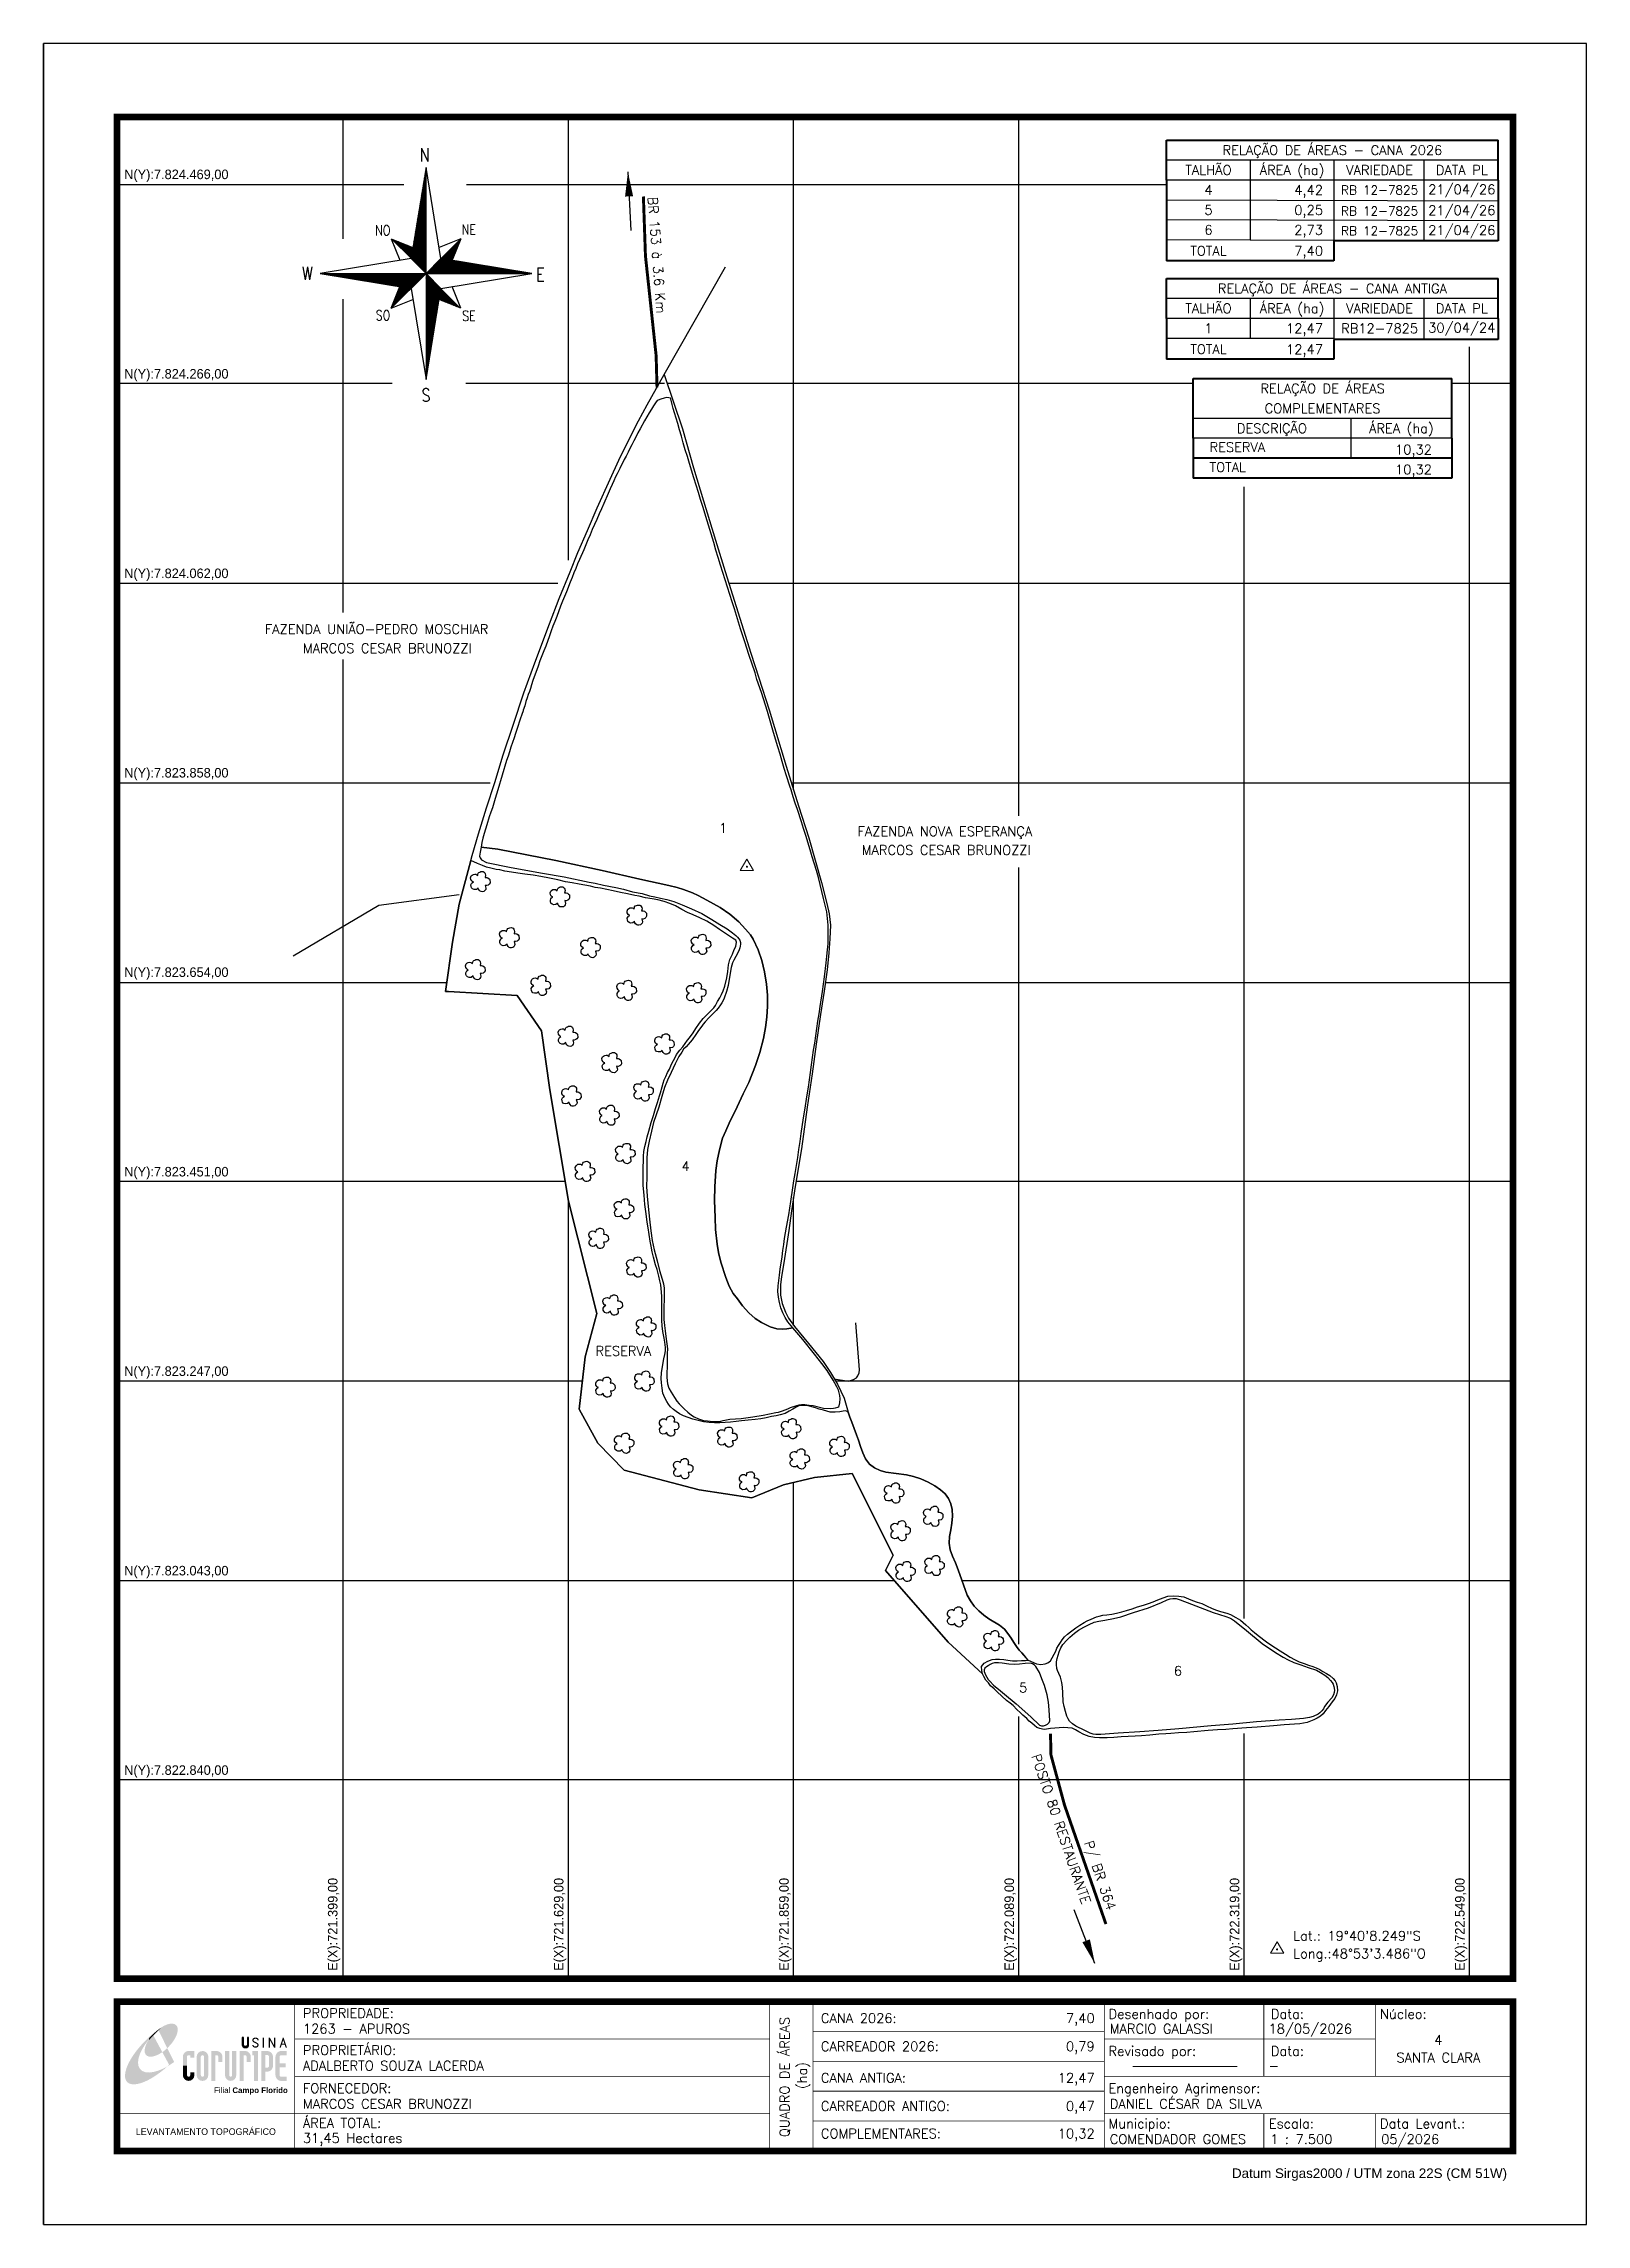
# Model space of a CAD drawing. Extents: x 721093 to 722668, y 7822385 to 7824613.
import ezdxf
from ezdxf.enums import TextEntityAlignment as Align

# ---------------------------------------------------------------- set-up
doc = ezdxf.new("R2010")
doc.units = 0
doc.header["$LTSCALE"] = 0.6
doc.linetypes.add('CONTINUO', pattern=[0])
doc.linetypes.add('LIN0', pattern=[0])
for name, color, linetype, lineweight in [('0114001263', 1, 'Continuous', 25), ('0114001263001', 5, 'Continuous', 25), ('0114001263004', 5, 'Continuous', 25), ('0114001263005', 5, 'Continuous', 25), ('0114001263006', 5, 'Continuous', 25), ('RESERVA', 3, 'Continuous', 25), ('TEXTO_DIVERSOS', 7, 'Continuous', 5)]:
    doc.layers.add(name, color=color, linetype=linetype, lineweight=lineweight)
for name, color, linetype in [('_SIMBOLO ARVORE', 118, 'Continuous'), ('ESTRADA', 1, 'Continuous'), ('MALHA', 8, 'Continuous'), ('MARGEM', 5, 'Continuous'), ('QUADRO_DE_AREAS_CANA_2024', 7, 'Continuous'), ('QUADRO_DE_AREAS_COMPLEMENTARES', 7, 'Continuous'), ('SETA_NORTE', 3, 'Continuous'), ('TEXTO', 7, 'Continuous'), ('TEXTO CONFRONTANTES', 7, 'Continuous'), ('TEXTO_NUN_TAL', 7, 'Continuous')]:
    doc.layers.add(name, color=color, linetype=linetype)
doc.styles.add('ARIAL', font='arial.ttf')
doc.styles.add('marcelo', font='arial.ttf')
doc.styles.add('ROMANS', font='romans')
doc.styles.add('Simplex', font='simplex.shx')
doc.dimstyles.new('ISO-25', dxfattribs={"dimtxt": 2.5, "dimasz": 2.5, "dimexe": 1.25, "dimexo": 0.625, "dimtad": 1, "dimtxsty": 'Standard', "dimcen": 2.5, "dimadec": 0, "dimazin": 0, "dimtfac": 1, "dimtmove": 0, "dimatfit": 3, "dimfxl": 1, "dimarcsym": 0})

msp = doc.modelspace()

# ---------------------------------------------------------------- texts
at = {"layer": 'MALHA'}
for s, p in [('N(Y):7.824.469,00', (721175.5, 7824471.6)), ('N(Y):7.824.266,00', (721175.5, 7824267.9)), ('N(Y):7.824.062,00', (721175.5, 7824064.1)), ('N(Y):7.823.858,00', (721175.5, 7823860.4)), ('N(Y):7.823.654,00', (721175.5, 7823656.7)), ('N(Y):7.823.451,00', (721175.5, 7823452.9)), ('N(Y):7.823.247,00', (721175.5, 7823249.2)), ('N(Y):7.823.043,00', (721175.5, 7823045.4)), ('N(Y):7.822.840,00', (721175.5, 7822841.7))]:
    msp.add_text(s, height=9.75, dxfattribs=at).set_placement(p, align=Align.BOTTOM_LEFT)
for s, p in [('E(X):721.399,00', (721396.2, 7822644.4)), ('E(X):721.629,00', (721626.9, 7822644.4)), ('E(X):721.859,00', (721856.9, 7822644.4)), ('E(X):722.089,00', (722086.9, 7822644.4)), ('E(X):722.319,00', (722316.9, 7822644.4)), ('E(X):722.549,00', (722546.9, 7822644.4))]:
    msp.add_text(s, height=9.75, rotation=90, dxfattribs=at).set_placement(p, align=Align.BOTTOM_LEFT)
at = {"layer": 'MARGEM', "color": 7, "linetype": 'Continuous', "lineweight": 9}
for s, style, p in [('PROPRIEDADE:', 'Simplex', (721358, 7822606.1)), ('Desenhado por:', 'Simplex', (722180.4, 7822605.3)), ('Data:', 'Simplex', (722346.2, 7822605.3)), ('Núcleo:', 'Simplex', (722457.6, 7822605.3)), ('PROPRIETÁRIO:', 'Simplex', (721358, 7822568.3)), ('Revisado por:', 'Simplex', (722180.4, 7822567.4)), ('Data:', 'Simplex', (722346.2, 7822567.4)), ('FORNECEDOR:', 'Simplex', (721358, 7822529.4)), ('Engenheiro Agrimensor:', 'Simplex', (722180.4, 7822529.4)), ('ÁREA TOTAL:', 'Simplex', (721358, 7822493.9)), ('Municipio:', 'Simplex', (722180.4, 7822493.3)), ('Escala:', 'Simplex', (722344.2, 7822493.3)), ('Data Levant.:', 'Simplex', (722457.6, 7822493.3)), ('Datum Sirgas2000 / UTM zona 22S (CM 51W)', 'marcelo', (722306.5, 7822442.6))]:
    msp.add_text(s, height=9.75, dxfattribs=dict(at, style=style)).set_placement(p, align=Align.TOP_LEFT)
at = {"layer": 'MARGEM', "color": 7, "linetype": 'Continuous', "style": 'Simplex'}
for s, p in [('1263 - APUROS', (721358, 7822590.2)), ('CANA 2026:', (721886.8, 7822601)), ('MARCIO GALASSI', (722181.7, 7822590.2)), ('18/05/2026', (722343.8, 7822590.2)), ('CARREADOR 2026:', (721886.8, 7822572.2)), ('ADALBERTO SOUZA LACERDA', (721358, 7822552.4)), ('CANA ANTIGA:', (721886.8, 7822540)), ('-', (722343.8, 7822552.4)), ('MARCOS CESAR BRUNOZZI', (721358, 7822513.5)), ('DANIEL CÉSAR DA SILVA', (722181.7, 7822513.5)), ('CARREADOR ANTIGO:', (721886.8, 7822511.2)), ('31,45 Hectares', (721358, 7822478.5)), ('COMPLEMENTARES:', (721886.8, 7822483.1)), ('COMENDADOR GOMES', (722181.7, 7822477.4)), ('1 : 7.500', (722345.5, 7822477.4)), ('05/2026', (722458.8, 7822477.4))]:
    msp.add_text(s, height=9.75, dxfattribs=at).set_placement(p, align=Align.TOP_LEFT)
for s, p in [('QUADRO DE ÁREAS', (721849.8, 7822536)), ('(ha)', (721867.6, 7822537.5))]:
    msp.add_text(s, height=9.75, rotation=90, dxfattribs=at).set_placement(p, align=Align.MIDDLE_CENTER)
for s, p in [('7,40', (722166.3, 7822601)), ('0,79', (722166.3, 7822572.2)), ('12,47', (722166.3, 7822540)), ('0,47', (722166.3, 7822511.2)), ('10,32', (722166.3, 7822483.1))]:
    msp.add_text(s, height=9.75, dxfattribs=at).set_placement(p, align=Align.TOP_RIGHT)
for s, p in [('SANTA CLARA', (722517.2, 7822555.8)), ('4', (722517.2, 7822573.8))]:
    msp.add_text(s, height=9.75, dxfattribs=at).set_placement(p, align=Align.MIDDLE_CENTER)
at = {"layer": 'MARGEM', "color": 7, "linetype": 'Continuous', "style": 'Simplex', "width": 18.403452}
msp.add_text('-', height=9.75, dxfattribs=at).set_placement((722181.7, 7822542.7), (722335.5, 7822542.7), align=Align.FIT)
at = {"layer": 'MARGEM', "color": 7, "linetype": 'ByBlock'}
msp.add_text('LEVANTAMENTO TOPOGRÁFICO', height=6.75, dxfattribs=at).set_placement((721258.9, 7822480.2), align=Align.MIDDLE_CENTER)
at = {"layer": 'QUADRO_DE_AREAS_CANA_2024', "linetype": 'Continuous', "style": 'Simplex'}
for s, height, p in [('RELAÇÃO DE ÁREAS - CANA 2026', 9.75, (722409, 7824504.1)), ('TALHÃO', 9.75, (722282.5, 7824483.8)), ('ÁREA (ha)', 9.75, (722367.8, 7824483.8)), ('VARIEDADE', 9.75, (722457.2, 7824483.8)), ('DATA PL', 9.75, (722541.1, 7824483.8)), ('4', 9.75, (722282.5, 7824463.4)), ('RB 12-7825', 9, (722457.2, 7824463.4)), ('21/04/26', 9.75, (722541.1, 7824464.1)), ('5', 9.75, (722282.5, 7824443)), ('RB 12-7825', 9, (722457.2, 7824442)), ('21/04/26', 9.75, (722541.1, 7824442.7)), ('21/04/26', 9.75, (722541.1, 7824422.4)), ('TOTAL', 9.75, (722282.5, 7824401.3)), ('6', 9.75, (722282.5, 7824422.7)), ('RB 12-7825', 9, (722457.2, 7824421.7)), ('RELAÇÃO DE ÁREAS - CANA ANTIGA', 9.75, (722409, 7824362.8)), ('TALHÃO', 9.75, (722282.5, 7824342.5)), ('ÁREA (ha)', 9.75, (722367.8, 7824342.5)), ('VARIEDADE', 9.75, (722457.2, 7824342.5)), ('DATA PL', 9.75, (722541.1, 7824342.5)), ('1', 9.75, (722282.5, 7824322.1)), ('RB12-7825', 9.75, (722457.2, 7824322.1)), ('30/04/24', 9.75, (722541.1, 7824322.8)), ('TOTAL', 9.75, (722282.5, 7824300.8))]:
    msp.add_text(s, height=height, dxfattribs=at).set_placement(p, align=Align.MIDDLE_CENTER)
for s, p in [('4,42', (722399.4, 7824458.5)), ('0,25', (722399.4, 7824438.1)), ('2,73', (722399.4, 7824417.8)), ('7,40', (722399.4, 7824396.4)), ('12,47', (722399.4, 7824317.2)), ('12,47', (722399.4, 7824295.8))]:
    msp.add_text(s, height=9.75, dxfattribs=at).set_placement(p, align=Align.RIGHT)
at = {"layer": 'QUADRO_DE_AREAS_COMPLEMENTARES', "linetype": 'Continuous', "style": 'Simplex'}
for s, p in [('RELAÇÃO DE ÁREAS', (722399, 7824260.7)), ('DESCRIÇÃO', (722347.3, 7824220)), ('COMPLEMENTARES', (722399, 7824240.4)), ('ÁREA (ha)', (722479.4, 7824220))]:
    msp.add_text(s, height=9.75, dxfattribs=at).set_placement(p, align=Align.MIDDLE_CENTER)
for s, p in [('RESERVA', (722283.6, 7824200.7)), ('TOTAL', (722283.6, 7824180.3))]:
    msp.add_text(s, height=9.75, dxfattribs=at).set_placement(p, align=Align.MIDDLE_LEFT)
for p in [(722510.6, 7824193.4), (722510.6, 7824173.1)]:
    msp.add_text('10,32', height=9.75, dxfattribs=at).set_placement(p, align=Align.RIGHT)
at = {"layer": 'TEXTO', "linetype": 'ByBlock', "style": 'Simplex'}
for s, p in [('Lat.: 19°40\'8.249"S', (722368.9, 7822675.3, 492.6)), ('Long.:48°53\'3.486"O', (722368.9, 7822657.2, 492.6))]:
    msp.add_text(s, height=9.75, dxfattribs=at).set_placement(p)
at = {"layer": 'TEXTO CONFRONTANTES', "linetype": 'Continuous', "style": 'Simplex'}
for s, p in [('FAZENDA UNIÃO-PEDRO MOSCHIAR', (721319.1, 7824010, -639.6)), ('MARCOS CESAR BRUNOZZI', (721357.9, 7823990.5, -639.6)), ('FAZENDA NOVA ESPERANÇA', (721924.2, 7823803.5, -639.6)), ('MARCOS CESAR BRUNOZZI', (721928.5, 7823784.4, -639.6))]:
    msp.add_text(s, height=9.75, dxfattribs=at).set_placement(p)
at = {"layer": 'TEXTO_DIVERSOS', "linetype": 'Continuous', "style": 'Simplex'}
for s, rotation, p in [('BR 153 à 3.6 Km', 274.3101, (721710.1, 7824456.2)), ('POSTO 80 RESTAURANTE', 288.7886, (722101.5, 7822863.9)), ('P/ BR 364', 288.7886, (722155.3, 7822775.5))]:
    msp.add_text(s, height=9.75, rotation=rotation, dxfattribs=at).set_placement(p)
msp.add_text('RESERVA', height=9.75, dxfattribs=at).set_placement((721656.8, 7823272.7))
at = {"layer": 'TEXTO_NUN_TAL', "linetype": 'Continuous', "style": 'Simplex'}
for s, p in [('1', (721787.1, 7823811.7)), ('4', (721748.7, 7823466.3)), ('5', (722093.3, 7822933.7)), ('6', (722251.4, 7822950.9))]:
    msp.add_text(s, height=9.75, dxfattribs=at).set_placement(p, align=Align.MIDDLE_CENTER)

# ---------------------------------------------------------------- blocks, each defined once
blk = doc.blocks.new('A$C309442C0')
at = {"layer": 'SETA_NORTE', "linetype": 'Continuous'}
h = blk.add_hatch(dxfattribs=at)
h.set_pattern_fill('ANSI31', color=256, scale=0.1375, angle=-90, style=0)
h.set_pattern_definition([(315, (-215853.3434, 13873.16845), (0.3086963042, 0.3086963042), [])])
h.paths.add_polyline_path([(73.5, 97.4), (74.7, 104.9), (60, 110.8)])
h = blk.add_hatch(dxfattribs=at)
h.set_pattern_fill('ANSI31', color=256, scale=0.1375, angle=180, style=0)
h.set_pattern_definition([(225, (13869.59828, 216024.21475), (0.3086963042, -0.3086963042), [])])
h.paths.add_polyline_path([(93.8, 97.4), (101.4, 96.2), (107.3, 110.8)])
h = blk.add_hatch(dxfattribs=at)
h.set_pattern_fill('ANSI31', color=256, scale=0.1375, style=0)
h.set_pattern_definition([(45, (-13702.2971, -215849.77324), (-0.3086963042, 0.3086963042), [])])
h.paths.add_polyline_path([(73.5, 77), (65.9, 78.3), (60, 63.6)])
h = blk.add_hatch(dxfattribs=at)
h.set_pattern_fill('ANSI31', color=256, scale=0.1375, angle=90, style=0)
h.set_pattern_definition([(135, (216020.6446, -13698.72693), (-0.3086963042, -0.3086963042), [])])
h.paths.add_polyline_path([(93.8, 77), (92.6, 69.5), (107.3, 63.6)])
for p, q in [((81.6, 146.8), (83.7, 148.9)), ((81.7, 147.6), (83.7, 149.5)), ((81.8, 148.3), (83.7, 150.1)), ((82, 149.1), (83.7, 150.8)), ((82.1, 149.9), (83.7, 151.4)), ((82.2, 150.6), (83.7, 152.1)), ((82.3, 151.4), (83.7, 152.7)), ((82.5, 152.2), (83.7, 153.3)), ((82.6, 152.9), (83.7, 154)), ((82.7, 153.7), (83.7, 154.6)), ((82.9, 154.4), (83.7, 155.2)), ((83, 155.2), (83.7, 155.9)), ((83.1, 156), (83.7, 156.5)), ((83.2, 156.7), (83.7, 157.2)), ((83.4, 157.5), (83.7, 157.8)), ((83.5, 158.3), (83.7, 158.4)), ((83.6, 159), (83.7, 159.1)), ((78.7, 129.3), (83.7, 134.2)), ((78.8, 130), (83.7, 134.9)), ((79, 130.8), (83.7, 135.5)), ((79.1, 131.6), (83.7, 136.1)), ((79.2, 132.3), (83.7, 136.8)), ((79.3, 133.1), (83.7, 137.4)), ((79.5, 133.8), (83.7, 138)), ((79.6, 134.6), (83.7, 138.7)), ((79.7, 135.4), (83.7, 139.3)), ((79.8, 136.1), (83.7, 140)), ((80, 136.9), (83.7, 140.6)), ((80.1, 137.7), (83.7, 141.2)), ((80.2, 138.4), (83.7, 141.9)), ((80.3, 139.2), (83.7, 142.5)), ((80.5, 139.9), (83.7, 143.1)), ((80.6, 140.7), (83.7, 143.8)), ((80.7, 141.5), (83.7, 144.4)), ((80.8, 142.2), (83.7, 145)), ((81, 143), (83.7, 145.7)), ((81.1, 143.8), (83.7, 146.3)), ((81.2, 144.5), (83.7, 147)), ((81.3, 145.3), (83.7, 147.6)), ((81.5, 146.1), (83.7, 148.2)), ((75.7, 111), (83.7, 118.9)), ((75.8, 111.7), (83.7, 119.6)), ((75.9, 112.5), (83.7, 120.2)), ((76.1, 113.3), (83.7, 120.8)), ((76.2, 114), (83.7, 121.5)), ((76.3, 114.8), (83.7, 122.1)), ((76.4, 115.5), (83.7, 122.8)), ((76.6, 116.3), (83.7, 123.4)), ((76.7, 117.1), (83.7, 124)), ((76.8, 117.8), (83.7, 124.7)), ((76.9, 118.6), (83.7, 125.3)), ((77.1, 119.4), (83.7, 125.9)), ((77.2, 120.1), (83.7, 126.6)), ((77.3, 120.9), (83.7, 127.2)), ((77.4, 121.6), (83.7, 127.8)), ((77.6, 122.4), (83.7, 128.5)), ((77.7, 123.2), (83.7, 129.1)), ((77.8, 123.9), (83.7, 129.8)), ((78, 124.7), (83.7, 130.4)), ((78.1, 125.5), (83.7, 131)), ((78.2, 126.2), (83.7, 131.7)), ((78.3, 127), (83.7, 132.3)), ((78.5, 127.7), (83.7, 132.9)), ((78.6, 128.5), (83.7, 133.6)), ((60, 110.8), (74.7, 104.9)), ((60, 110.8), (65.9, 96.2)), ((73.5, 97.3), (83.7, 107.5)), ((73.6, 98), (83.7, 108.1)), ((73.7, 98.8), (83.7, 108.7)), ((73.8, 99.5), (83.7, 109.4)), ((73.8, 97), (83.7, 106.8)), ((73.9, 100.3), (83.7, 110)), ((74.1, 101.1), (83.7, 110.6)), ((74.2, 101.8), (83.7, 111.3)), ((74.2, 96.7), (83.7, 106.2)), ((74.3, 102.6), (83.7, 111.9)), ((74.4, 103.3), (83.7, 112.6)), ((74.5, 96.4), (83.7, 105.6)), ((74.6, 104.1), (83.7, 113.2)), ((74.7, 104.9), (83.7, 113.8)), ((74.8, 105.6), (83.7, 114.5)), ((74.8, 96.1), (83.7, 104.9)), ((74.9, 106.4), (83.7, 115.1)), ((75.1, 107.2), (83.7, 115.7)), ((75.1, 95.7), (83.7, 104.3)), ((75.2, 107.9), (83.7, 116.4)), ((75.3, 108.7), (83.7, 117)), ((75.4, 109.4), (83.7, 117.7)), ((75.6, 110.2), (83.7, 118.3)), ((107.3, 110.8), (92.6, 104.9)), ((107.3, 110.8), (101.4, 96.2)), ((75.4, 95.4), (83.7, 103.6)), ((75.8, 95.1), (83.7, 103)), ((76.1, 94.8), (83.7, 102.4)), ((76.4, 94.5), (83.7, 101.7)), ((76.7, 94.2), (83.7, 101.1)), ((77, 93.8), (83.7, 100.5)), ((77.4, 93.5), (83.7, 99.8)), ((77.7, 93.2), (83.7, 99.2)), ((78, 92.9), (83.7, 98.5)), ((78.3, 92.6), (83.7, 97.9)), ((78.6, 92.2), (83.7, 97.3)), ((78.9, 91.9), (83.7, 96.6)), ((79.3, 91.6), (83.7, 96)), ((79.6, 91.3), (83.7, 95.4)), ((79.9, 91), (83.7, 94.7)), ((80.2, 90.7), (83.7, 94.1)), ((80.5, 90.3), (83.7, 93.4)), ((80.9, 90), (83.7, 92.8)), ((81.2, 89.7), (83.7, 92.2)), ((81.5, 89.4), (83.7, 91.5)), ((81.8, 89.1), (83.7, 90.9)), ((82.1, 88.7), (83.7, 90.3)), ((82.4, 88.4), (83.7, 89.6)), ((83.8, 87.2), (94, 97.4)), ((84.4, 87.2), (94.5, 97.3)), ((85.1, 87.2), (95.1, 97.2)), ((85.7, 87.2), (95.6, 97.1)), ((86.3, 87.2), (96.2, 97)), ((87, 87.2), (96.7, 96.9)), ((87.6, 87.2), (97.2, 96.9)), ((88.3, 87.2), (97.8, 96.8)), ((88.9, 87.2), (98.3, 96.7)), ((89.5, 87.2), (98.9, 96.6)), ((90.2, 87.2), (99.4, 96.5)), ((90.8, 87.2), (100, 96.4)), ((91.4, 87.2), (100.5, 96.3)), ((92.1, 87.2), (101.1, 96.2)), ((92.7, 87.2), (101.6, 96.1)), ((93.4, 87.2), (102.2, 96)), ((94, 87.2), (102.7, 96)), ((94.6, 87.2), (103.3, 95.9)), ((95.3, 87.2), (103.8, 95.8)), ((95.9, 87.2), (104.4, 95.7)), ((96.5, 87.2), (104.9, 95.6)), ((97.2, 87.2), (105.5, 95.5)), ((97.8, 87.2), (106, 95.4)), ((98.4, 87.2), (106.5, 95.3)), ((99.1, 87.2), (107.1, 95.2)), ((99.7, 87.2), (107.6, 95.1)), ((100.4, 87.2), (108.2, 95.1)), ((101, 87.2), (108.7, 95)), ((101.6, 87.2), (109.3, 94.9)), ((102.3, 87.2), (109.8, 94.8)), ((102.9, 87.2), (110.4, 94.7)), ((103.5, 87.2), (110.9, 94.6)), ((104.2, 87.2), (111.5, 94.5)), ((104.8, 87.2), (112, 94.4)), ((105.5, 87.2), (112.6, 94.3)), ((106.1, 87.2), (113.1, 94.2)), ((106.7, 87.2), (113.7, 94.1)), ((107.4, 87.2), (114.2, 94.1)), ((108, 87.2), (114.8, 94)), ((108.6, 87.2), (115.3, 93.9)), ((109.3, 87.2), (115.8, 93.8)), ((109.9, 87.2), (116.4, 93.7)), ((110.6, 87.2), (116.9, 93.6)), ((111.2, 87.2), (117.5, 93.5)), ((111.8, 87.2), (118, 93.4)), ((112.5, 87.2), (118.6, 93.3)), ((113.1, 87.2), (119.1, 93.2)), ((113.7, 87.2), (119.7, 93.2)), ((114.4, 87.2), (120.2, 93.1)), ((115, 87.2), (120.8, 93)), ((115.6, 87.2), (121.3, 92.9)), ((116.3, 87.2), (121.9, 92.8)), ((116.9, 87.2), (122.4, 92.7)), ((117.6, 87.2), (123, 92.6)), ((118.2, 87.2), (123.5, 92.5)), ((118.8, 87.2), (124, 92.4)), ((119.5, 87.2), (124.6, 92.3)), ((120.1, 87.2), (125.1, 92.3)), ((120.7, 87.2), (125.7, 92.2)), ((121.4, 87.2), (126.2, 92.1)), ((122, 87.2), (126.8, 92)), ((122.7, 87.2), (127.3, 91.9)), ((123.3, 87.2), (127.9, 91.8)), ((123.9, 87.2), (128.4, 91.7)), ((124.6, 87.2), (129, 91.6)), ((125.2, 87.2), (129.5, 91.5)), ((125.8, 87.2), (130.1, 91.4)), ((126.5, 87.2), (130.6, 91.4)), ((127.1, 87.2), (131.2, 91.3)), ((127.8, 87.2), (131.7, 91.2)), ((128.4, 87.2), (132.3, 91.1)), ((129, 87.2), (132.8, 91)), ((129.7, 87.2), (133.3, 90.9)), ((130.3, 87.2), (133.9, 90.8)), ((130.9, 87.2), (134.4, 90.7)), ((131.6, 87.2), (135, 90.6)), ((132.2, 87.2), (135.5, 90.5)), ((132.8, 87.2), (136.1, 90.5)), ((133.5, 87.2), (136.6, 90.4)), ((134.1, 87.2), (137.2, 90.3)), ((134.8, 87.2), (137.7, 90.2)), ((135.4, 87.2), (138.3, 90.1)), ((136, 87.2), (138.8, 90)), ((136.7, 87.2), (139.4, 89.9)), ((137.3, 87.2), (139.9, 89.8)), ((137.9, 87.2), (140.5, 89.7)), ((138.6, 87.2), (141, 89.6)), ((139.2, 87.2), (141.6, 89.6)), ((139.9, 87.2), (142.1, 89.5)), ((140.5, 87.2), (142.6, 89.4)), ((141.1, 87.2), (143.2, 89.3)), ((141.8, 87.2), (143.7, 89.2)), ((142.4, 87.2), (144.3, 89.1)), ((11.8, 87.2), (11.8, 87.2)), ((12.3, 87.1), (12.4, 87.2)), ((12.9, 87), (13.1, 87.2)), ((13.4, 86.9), (13.7, 87.2)), ((14, 86.8), (14.4, 87.2)), ((14.5, 86.7), (15, 87.2)), ((15.1, 86.6), (15.6, 87.2)), ((15.6, 86.6), (16.3, 87.2)), ((16.2, 86.5), (16.9, 87.2)), ((16.7, 86.4), (17.5, 87.2)), ((17.2, 86.3), (18.2, 87.2)), ((17.8, 86.2), (18.8, 87.2)), ((18.3, 86.1), (19.5, 87.2)), ((18.9, 86), (20.1, 87.2)), ((19.4, 85.9), (20.7, 87.2)), ((20, 85.8), (21.4, 87.2)), ((20.5, 85.7), (22, 87.2)), ((21.1, 85.7), (22.6, 87.2)), ((21.6, 85.6), (23.3, 87.2)), ((22.2, 85.5), (23.9, 87.2)), ((22.7, 85.4), (24.6, 87.2)), ((23.3, 85.3), (25.2, 87.2)), ((23.8, 85.2), (25.8, 87.2)), ((24.4, 85.1), (26.5, 87.2)), ((24.9, 85), (27.1, 87.2)), ((25.5, 84.9), (27.7, 87.2)), ((26, 84.8), (28.4, 87.2)), ((26.5, 84.8), (29, 87.2)), ((27.1, 84.7), (29.6, 87.2)), ((27.6, 84.6), (30.3, 87.2)), ((28.2, 84.5), (30.9, 87.2)), ((28.7, 84.4), (31.6, 87.2)), ((29.3, 84.3), (32.2, 87.2)), ((29.8, 84.2), (32.8, 87.2)), ((30.4, 84.1), (33.5, 87.2)), ((30.9, 84), (34.1, 87.2)), ((31.5, 83.9), (34.7, 87.2)), ((32, 83.9), (35.4, 87.2)), ((32.6, 83.8), (36, 87.2)), ((33.1, 83.7), (36.7, 87.2)), ((33.7, 83.6), (37.3, 87.2)), ((34.2, 83.5), (37.9, 87.2)), ((34.7, 83.4), (38.6, 87.2)), ((35.3, 83.3), (39.2, 87.2)), ((35.8, 83.2), (39.8, 87.2)), ((36.4, 83.1), (40.5, 87.2)), ((36.9, 83), (41.1, 87.2)), ((37.5, 83), (41.8, 87.2)), ((38, 82.9), (42.4, 87.2)), ((38.6, 82.8), (43, 87.2)), ((39.1, 82.7), (43.7, 87.2)), ((39.7, 82.6), (44.3, 87.2)), ((40.2, 82.5), (44.9, 87.2)), ((40.8, 82.4), (45.6, 87.2)), ((41.3, 82.3), (46.2, 87.2)), ((41.9, 82.2), (46.8, 87.2)), ((42.4, 82.1), (47.5, 87.2)), ((43, 82.1), (48.1, 87.2)), ((43.5, 82), (48.8, 87.2)), ((44, 81.9), (49.4, 87.2)), ((44.6, 81.8), (50, 87.2)), ((45.1, 81.7), (50.7, 87.2)), ((45.7, 81.6), (51.3, 87.2)), ((46.2, 81.5), (51.9, 87.2)), ((46.8, 81.4), (52.6, 87.2)), ((47.3, 81.3), (53.2, 87.2)), ((47.9, 81.2), (53.9, 87.2)), ((48.4, 81.2), (54.5, 87.2)), ((49, 81.1), (55.1, 87.2)), ((49.5, 81), (55.8, 87.2)), ((50.1, 80.9), (56.4, 87.2)), ((50.6, 80.8), (57, 87.2)), ((51.2, 80.7), (57.7, 87.2)), ((51.7, 80.6), (58.3, 87.2)), ((52.3, 80.5), (59, 87.2)), ((52.8, 80.4), (59.6, 87.2)), ((53.3, 80.3), (60.2, 87.2)), ((53.9, 80.3), (60.9, 87.2)), ((54.4, 80.2), (61.5, 87.2)), ((55, 80.1), (62.1, 87.2)), ((55.5, 80), (62.8, 87.2)), ((56.1, 79.9), (63.4, 87.2)), ((56.6, 79.8), (64, 87.2)), ((57.2, 79.7), (64.7, 87.2)), ((57.7, 79.6), (65.3, 87.2)), ((58.3, 79.5), (66, 87.2)), ((58.8, 79.4), (66.6, 87.2)), ((59.4, 79.4), (67.2, 87.2)), ((59.9, 79.3), (67.9, 87.2)), ((83.7, 87.2), (60, 63.6)), ((60, 63.6), (65.9, 78.3)), ((60.5, 79.2), (68.5, 87.2)), ((61, 79.1), (69.1, 87.2)), ((61.5, 79), (69.8, 87.2)), ((62.1, 78.9), (70.4, 87.2)), ((62.6, 78.8), (71.1, 87.2)), ((63.2, 78.7), (71.7, 87.2)), ((63.7, 78.6), (72.3, 87.2)), ((64.3, 78.5), (73, 87.2)), ((64.8, 78.4), (73.6, 87.2)), ((65.4, 78.4), (74.2, 87.2)), ((65.9, 78.3), (74.9, 87.2)), ((66.5, 78.2), (75.5, 87.2)), ((67, 78.1), (76.2, 87.2)), ((67.6, 78), (76.8, 87.2)), ((68.1, 77.9), (77.4, 87.2)), ((68.7, 77.8), (78.1, 87.2)), ((69.2, 77.7), (78.7, 87.2)), ((69.8, 77.6), (79.3, 87.2)), ((70.3, 77.5), (80, 87.2)), ((70.8, 77.5), (80.6, 87.2)), ((71.4, 77.4), (81.2, 87.2)), ((71.9, 77.3), (81.9, 87.2)), ((72.5, 77.2), (82.5, 87.2)), ((73, 77.1), (83.2, 87.2)), ((82.8, 88.1), (83.7, 89)), ((83.1, 87.8), (83.7, 88.4)), ((83.4, 87.5), (83.7, 87.7)), ((83.7, 87.1), (83.7, 87.1)), ((83.7, 86.4), (84, 86.8)), ((83.7, 85.8), (84.4, 86.5)), ((83.7, 85.2), (84.7, 86.2)), ((83.7, 84.5), (85, 85.9)), ((83.7, 83.9), (85.3, 85.6)), ((83.7, 83.3), (85.6, 85.2)), ((83.7, 82.6), (86, 84.9)), ((83.7, 82), (86.3, 84.6)), ((83.7, 81.3), (86.6, 84.3)), ((83.7, 80.7), (86.9, 84)), ((83.7, 80.1), (87.2, 83.6)), ((83.7, 79.4), (87.5, 83.3)), ((83.7, 78.8), (87.9, 83)), ((83.7, 78.2), (88.2, 82.7)), ((83.7, 77.5), (88.5, 82.4)), ((83.7, 76.9), (88.8, 82.1)), ((83.7, 76.2), (89.1, 81.7)), ((83.7, 75.6), (89.5, 81.4)), ((83.7, 75), (89.8, 81.1)), ((83.7, 74.3), (90.1, 80.8)), ((83.7, 73.7), (90.4, 80.5)), ((83.7, 73.1), (90.7, 80.1)), ((83.7, 72.4), (91, 79.8)), ((83.7, 71.8), (91.4, 79.5)), ((83.7, 71.2), (91.7, 79.2)), ((83.7, 70.5), (92, 78.9)), ((83.7, 69.9), (92.3, 78.5)), ((83.7, 69.2), (92.6, 78.2)), ((83.7, 68.6), (93, 77.9)), ((83.7, 68), (93.3, 77.6)), ((83.7, 67.3), (93.6, 77.3)), ((83.7, 66.7), (93.8, 76.9)), ((83.7, 66.1), (93.7, 76.1)), ((83.7, 65.4), (93.6, 75.3)), ((83.7, 64.8), (93.4, 74.6)), ((107.3, 63.6), (101.4, 78.3)), ((143, 87.2), (144.8, 89)), ((143.7, 87.2), (145.4, 88.9)), ((144.3, 87.2), (145.9, 88.8)), ((144.9, 87.2), (146.5, 88.7)), ((145.6, 87.2), (147, 88.7)), ((146.2, 87.2), (147.6, 88.6)), ((146.9, 87.2), (148.1, 88.5)), ((147.5, 87.2), (148.7, 88.4)), ((148.1, 87.2), (149.2, 88.3)), ((148.8, 87.2), (149.8, 88.2)), ((149.4, 87.2), (150.3, 88.1)), ((150, 87.2), (150.8, 88)), ((150.7, 87.2), (151.4, 87.9)), ((151.3, 87.2), (151.9, 87.8)), ((152, 87.2), (152.5, 87.8)), ((152.6, 87.2), (153, 87.7)), ((153.2, 87.2), (153.6, 87.6)), ((153.9, 87.2), (154.1, 87.5)), ((154.5, 87.2), (154.7, 87.4)), ((155.1, 87.2), (155.2, 87.3)), ((60, 63.6), (74.7, 69.5)), ((83.7, 64.1), (93.3, 73.8)), ((83.7, 63.5), (93.2, 73)), ((83.7, 62.9), (93.1, 72.3)), ((83.7, 62.2), (92.9, 71.5)), ((83.7, 61.6), (92.8, 70.8)), ((83.7, 61), (92.7, 70)), ((83.7, 60.3), (92.6, 69.2)), ((83.7, 59.7), (92.4, 68.5)), ((83.7, 59), (92.3, 67.7)), ((83.7, 58.4), (92.2, 66.9)), ((83.7, 57.8), (92.1, 66.2)), ((83.7, 57.1), (91.9, 65.4)), ((83.7, 56.5), (91.8, 64.7)), ((83.7, 55.9), (91.7, 63.9)), ((83.7, 55.2), (91.6, 63.1)), ((83.7, 54.6), (91.4, 62.4)), ((83.7, 54), (91.3, 61.6)), ((83.7, 53.3), (91.2, 60.8)), ((83.7, 52.7), (91.1, 60.1)), ((107.3, 63.6), (92.6, 69.5)), ((83.7, 52), (90.9, 59.3)), ((83.7, 51.4), (90.8, 58.6)), ((83.7, 50.8), (90.7, 57.8)), ((83.7, 50.1), (90.5, 57)), ((83.7, 49.5), (90.4, 56.3)), ((83.7, 48.9), (90.3, 55.5)), ((83.7, 48.2), (90.2, 54.7)), ((83.7, 47.6), (90, 54)), ((83.7, 46.9), (89.9, 53.2)), ((83.7, 46.3), (89.8, 52.5)), ((83.7, 45.7), (89.7, 51.7)), ((83.7, 45), (89.5, 50.9)), ((83.7, 44.4), (89.4, 50.2)), ((83.7, 43.8), (89.3, 49.4)), ((83.7, 43.1), (89.2, 48.6)), ((83.7, 42.5), (89, 47.9)), ((83.7, 41.8), (88.9, 47.1)), ((83.7, 41.2), (88.8, 46.3)), ((83.7, 40.6), (88.7, 45.6)), ((83.7, 39.9), (88.5, 44.8)), ((83.7, 39.3), (88.4, 44.1)), ((83.7, 38.7), (88.3, 43.3)), ((83.7, 38), (88.2, 42.5)), ((83.7, 37.4), (88, 41.8)), ((83.7, 36.8), (87.9, 41)), ((83.7, 36.1), (87.8, 40.2)), ((83.7, 35.5), (87.7, 39.5)), ((83.7, 34.8), (87.5, 38.7)), ((83.7, 34.2), (87.4, 38)), ((83.7, 33.6), (87.3, 37.2)), ((83.7, 32.9), (87.2, 36.4)), ((83.7, 32.3), (87, 35.7)), ((83.7, 31.7), (86.9, 34.9)), ((83.7, 31), (86.8, 34.1)), ((83.7, 30.4), (86.7, 33.4)), ((83.7, 29.7), (86.5, 32.6)), ((83.7, 29.1), (86.4, 31.9)), ((83.7, 28.5), (86.3, 31.1)), ((83.7, 27.8), (86.2, 30.3)), ((83.7, 27.2), (86, 29.6)), ((83.7, 26.6), (85.9, 28.8)), ((83.7, 25.9), (85.8, 28)), ((83.7, 25.3), (85.6, 27.3)), ((83.7, 24.6), (85.5, 26.5)), ((83.7, 24), (85.4, 25.8)), ((83.7, 23.4), (85.3, 25)), ((83.7, 22.7), (85.1, 24.2)), ((83.7, 22.1), (85, 23.5)), ((83.7, 21.5), (84.9, 22.7)), ((83.7, 20.8), (84.8, 21.9)), ((83.7, 20.2), (84.6, 21.2)), ((83.7, 19.6), (84.5, 20.4)), ((83.7, 18.9), (84.4, 19.7)), ((83.7, 18.3), (84.3, 18.9)), ((83.7, 17.6), (84.1, 18.1)), ((83.7, 17), (84, 17.4)), ((83.7, 16.4), (83.9, 16.6)), ((83.7, 15.7), (83.8, 15.8))]:
    blk.add_line(p, q, dxfattribs=at)
blk.add_lwpolyline([(93.8, 77), (155.7, 87.2), (93.8, 97.4), (83.7, 159.3), (73.5, 97.4), (11.6, 87.2), (73.5, 77), (83.7, 15.1)], close=True, dxfattribs=at)
for points in [[(83.7, 87.2), (83.7, 159.3)], [(83.7, 87.2), (73.5, 97.4)], [(83.7, 87.2), (93.8, 97.4)], [(11.6, 87.2), (155.7, 87.2)], [(83.7, 87.2), (73.5, 77)], [(83.7, 87.2), (93.8, 77)], [(83.7, 87.2), (83.7, 15.1)]]:
    blk.add_lwpolyline(points, dxfattribs=at)
at = {"layer": 'SETA_NORTE', "color": 7, "lineweight": 30, "style": 'ROMANS', "width": 0.8}
for s, height, p in [('N ', 8.94, (79.5, 163.6)), ('NO', 6.88, (49.1, 113.2)), ('NE', 6.87, (108, 113.7)), ('W', 8.94, (-0.7, 82.9)), ('E', 8.94, (158.6, 82.1)), ('SO', 6.88, (49.5, 55.3)), ('SE', 6.87, (108.3, 55)), ('S', 8.94, (80.6, 0))]:
    blk.add_text(s, height=height, dxfattribs=at).set_placement(p)
blk = doc.blocks.new('A$C78F83FB3')
at = {"layer": 'MARGEM'}
h = blk.add_hatch(color=20, dxfattribs=at)
edge = h.paths.add_edge_path()
edge.add_ellipse((19.49, 23.77), major_axis=(-6.68, -6.67), ratio=0.469426, start_angle=292.73277, end_angle=601.25787)
edge.add_ellipse((22.83, 22.05), major_axis=(12.64, 11.29), ratio=0.457614, start_angle=79.90686, end_angle=107.91393)
edge = h.paths.add_edge_path()
edge.add_ellipse((18.28, 18.7), major_axis=(13.95, 13.59), ratio=0.386848, start_angle=63.96117, end_angle=264.59932)
edge.add_ellipse((22.83, 22.05), major_axis=(12.64, 11.29), ratio=0.457614, start_angle=107.91393, end_angle=245.11815, ccw=False)
edge.add_ellipse((19.49, 23.77), major_axis=(-6.68, -6.67), ratio=0.469426, start_angle=241.25787, end_angle=292.73277, ccw=False)
for color, points in [(20, [(15.46, 26.12), (14.17, 24.81), (14.06, 24.24), (14.39, 23.97), (14.67, 24.54), (19.47, 29.32), (18.48, 28.66), (17.31, 27.78)]), (7, [(58.42, 24.9), (57.9, 24.9), (57.9, 21.73, -0.414214), (57.15, 20.98), (56.84, 20.98, -0.414214), (56.09, 21.73), (56.09, 24.9), (55.57, 24.9), (55.57, 21.73, 0.414214), (56.84, 20.46), (57.15, 20.46, 0.414214), (58.42, 21.73)]), (7, [(61.7, 24.9), (61.23, 24.9, 0.396318), (60.04, 23.78), (60.04, 23.72, 0.151912), (60.39, 22.97), (60.46, 22.92), (62.18, 22), (62.85, 21.83, 0.12407), (62.51, 22.42), (60.75, 23.36, -0.13192), (60.56, 23.77, -0.385578), (61.23, 24.37), (61.7, 24.37, -0.414214), (62.37, 23.7), (62.89, 23.7, 0.414214)]), (7, [(62.37, 23.7), (62.89, 23.7, 0.414214), (61.7, 24.9), (61.23, 24.9, 0.396318), (60.04, 23.78), (60.04, 23.72, 0.151912), (60.39, 22.97), (60.46, 22.92), (62.18, 22), (62.18, 22, -0.131921), (62.37, 21.59, -0.385578), (61.7, 20.98), (61.23, 20.98, -0.414214), (60.56, 21.65), (60.04, 21.65, 0.414214), (61.23, 20.46), (61.7, 20.46, 0.402546), (62.89, 21.61, 0.165292), (62.51, 22.42), (60.75, 23.36, -0.13192), (60.56, 23.77, -0.385578), (61.23, 24.37), (61.7, 24.37, -0.414214)]), (7, [(30.97, 12.46), (29.13, 12.46), (29.13, 8.21, 1), (34.29, 8.21), (34.29, 9.41), (32.45, 9.41), (32.45, 8.21, -1), (30.97, 8.21)])]:
    blk.add_hatch(color=color, dxfattribs=at).paths.add_polyline_path(points)
h = blk.add_hatch(color=7, dxfattribs=at)
h.paths.add_polyline_path([(65.24, 24.9), (64.72, 24.9), (64.72, 20.46), (65.24, 20.46)])
h.paths.add_polyline_path([(67.38, 20.46), (67.9, 20.46), (67.9, 23.74), (69.74, 20.46), (70.23, 20.46), (70.23, 24.9), (69.71, 24.9), (69.71, 21.58), (67.85, 24.9), (67.38, 24.9)])
h.paths.add_polyline_path([(72.17, 20.46), (72.72, 20.46), (73.14, 21.73), (74.49, 21.73), (74.9, 20.46), (75.45, 20.46), (74, 24.9), (73.62, 24.9)])
h.paths.add_polyline_path([(73.81, 23.8), (74.32, 22.25), (73.31, 22.25)], flags=16)
h = blk.add_hatch(color=7, dxfattribs=at)
h.paths.add_polyline_path([(31.71, 18.93, 0.414214), (29.13, 16.35), (29.13, 12.46), (30.97, 12.46), (30.97, 16.35, -0.414214), (31.71, 17.09), (32.45, 17.09), (32.45, 16.02), (34.29, 16.02), (34.29, 18.93)])
h.paths.add_polyline_path([(44.15, 17.09, -0.414214), (44.89, 16.35), (44.89, 14.1), (46.72, 14.1), (46.72, 16.17, 0.433937), (44.15, 18.93), (41.77, 18.93), (41.77, 12.46), (43.61, 12.46), (43.61, 17.09)])
h.paths.add_polyline_path([(43.61, 12.46), (41.77, 12.46), (41.77, 5.62), (43.61, 5.62)])
h.paths.add_polyline_path([(47.92, 12.46), (49.75, 12.46), (49.75, 18.93), (47.92, 18.93)])
h.paths.add_polyline_path([(52.91, 18.93), (51.08, 18.93), (51.08, 12.46), (52.91, 12.46)])
h.paths.add_polyline_path([(51.08, 8.12, -1), (49.75, 8.12), (49.75, 12.46), (47.92, 12.46), (47.92, 8.12, 1), (52.91, 8.12), (52.91, 12.46), (51.08, 12.46)])
h.paths.add_polyline_path([(54.41, 12.46), (56.25, 12.46), (56.25, 17.09), (56.79, 17.09, -0.414214), (57.53, 16.35), (57.53, 14.1), (59.36, 14.1), (59.36, 16.17, 0.433937), (56.79, 18.93), (54.41, 18.93)])
h.paths.add_polyline_path([(56.25, 12.46), (54.41, 12.46), (54.41, 5.62), (56.25, 5.62)])
h.paths.add_polyline_path([(60.73, 12.46), (62.58, 12.46), (62.58, 18.93), (60.02, 18.93), (60.02, 17.08), (60.73, 17.08)])
h.paths.add_polyline_path([(62.58, 12.46), (60.73, 12.46), (60.73, 5.62), (62.58, 5.62)])
h.paths.add_polyline_path([(64.06, 12.46), (65.82, 12.46), (65.82, 17.17), (66.66, 17.17, -0.450417), (67.48, 16.25), (67.48, 12.46), (69.24, 12.46, 0.002307), (69.24, 12.48, 0.005282), (69.23, 12.54, -0.000938), (69.23, 12.53), (69.23, 16.17, 0.433937), (66.66, 18.93), (64.06, 18.93)])
h.paths.add_polyline_path([(64.06, 5.62), (65.82, 5.62), (65.82, 9.77), (66.66, 9.77, 0.426056), (69.24, 12.46), (67.48, 12.46), (67.48, 12.45, -0.450417), (66.66, 11.53), (65.82, 11.53), (65.82, 12.46), (64.06, 12.46)])
h.paths.add_polyline_path([(70.37, 12.46), (74.87, 12.46), (74.87, 13.44), (72.21, 13.44), (72.21, 16.35, -0.414214), (72.95, 17.09), (75.38, 17.09), (75.38, 18.93), (72.95, 18.93, 0.414214), (70.37, 16.35)])
h.paths.add_polyline_path([(72.21, 11.62), (74.87, 11.62), (74.87, 12.46), (70.37, 12.46), (70.37, 8.21, 0.414214), (72.95, 5.62), (75.38, 5.62), (75.38, 7.47), (72.95, 7.47, -0.414214), (72.21, 8.21)])
h = blk.add_hatch(color=7, dxfattribs=at)
h.paths.add_polyline_path([(35.29, 16.35), (35.29, 8.21, 1), (40.46, 8.21, 0.016978), (40.45, 8.38), (40.45, 16.17, 0.433937), (37.88, 18.93), (37.87, 18.93, 0.41391)])
h.paths.add_polyline_path([(38.62, 16.35), (38.62, 8.21, -1), (37.13, 8.21), (37.13, 16.35, -1)], flags=16)
at = {"layer": 'MARGEM', "color": 7}
blk.add_lwpolyline([(58.42, 24.9), (57.9, 24.9), (57.9, 21.73, -0.414214), (57.15, 20.98), (56.84, 20.98, -0.414214), (56.09, 21.73), (56.09, 24.9), (55.57, 24.9), (55.57, 21.73, 0.414214), (56.84, 20.46), (57.15, 20.46, 0.414214), (58.42, 21.73), (58.42, 24.9)], format="xyb", close=True, dxfattribs=at)
at = {"layer": 'MARGEM', "color": 252, "insert": (43.05, 2.72), "char_height": 2.5, "attachment_point": 1, "style": 'ARIAL'}
blk.add_mtext_dynamic_manual_height_columns('Filial {\\fArial|b1|i0|c0|p34;Campo Florido}', width=33.0271, gutter_width=2.46, heights=[2.95], dxfattribs=at)

# ---------------------------------------------------------------- linework, layer by layer
for points in [[(721726.8, 7824275), (721789.4, 7824385.1)], [(721517.4, 7823743.6), (721435.5, 7823732.5), (721347.9, 7823681)], [(721900.5, 7823249.2), (721915, 7823246.9), (721920.1, 7823248.5), (721923.1, 7823250.3), (721924.6, 7823252.3), (721925.9, 7823255.4), (721926.2, 7823258.4), (721922.4, 7823306.3)]]:
    msp.add_lwpolyline(points)
at = {"layer": '0114001263'}
msp.add_lwpolyline([(722121.3, 7822892), (722117.1, 7822891.2), (722115.1, 7822891.1), (722113.1, 7822891.3), (722110.3, 7822891.8), (722107.4, 7822893.1), (722104.8, 7822895), (722102.2, 7822897.3), (722099.6, 7822899.6), (722096.9, 7822902.2), (722093.1, 7822905.7), (722090.6, 7822908), (722086.7, 7822911.5), (722083, 7822915.3), (722079.9, 7822917.9), (722076.4, 7822920.6), (722071.5, 7822925), (722066.9, 7822929.4), (722063.8, 7822932.4), (722060, 7822935.4), (722057.9, 7822938.5), (722055.3, 7822941.5), (722053.2, 7822945.2), (722051.8, 7822947.7), (722016.9, 7822980.2), (721952.6, 7823053.2), (721960.5, 7823069), (721918.9, 7823152.4), (721880.3, 7823148.3), (721848.6, 7823140.8), (721816.3, 7823127.6), (721762.4, 7823135.7), (721686, 7823155.9), (721659.1, 7823183.5), (721639.9, 7823218.3), (721646.2, 7823271.5), (721658.2, 7823316), (721629.3, 7823430.5), (721610, 7823544.2), (721601.6, 7823604.6), (721576.8, 7823640.7), (721506.7, 7823644.7), (721503.6, 7823644.7), (721510.6, 7823695.1), (721517.6, 7823733.8), (721530.9, 7823783.7), (721537.3, 7823805.9), (721545.3, 7823832.4), (721553.8, 7823858.2), (721562.6, 7823886.4), (721572.5, 7823916.9), (721583.5, 7823949.9), (721594.6, 7823980.4), (721609.6, 7824020.4), (721619.7, 7824046.3), (721630.7, 7824073.4), (721638.6, 7824093.2), (721648.4, 7824115.5), (721658.3, 7824138.8), (721671.5, 7824168.1), (721680.5, 7824187.5), (721691.5, 7824209.7), (721700.5, 7824227.7), (721709.3, 7824244), (721726.8, 7824275), (721745.4, 7824219.4), (721756.6, 7824179.6), (721767, 7824146), (721779.2, 7824105.8), (721789.1, 7824073.6), (721815.3, 7823990.4), (721823.5, 7823965), (721833.9, 7823932.4), (721851.4, 7823874.9), (721864.1, 7823834.5), (721874.4, 7823801.6), (721887.5, 7823756.2), (721893, 7823734.8), (721895.2, 7823724.2), (721896.6, 7823712.5), (721896.1, 7823698.7), (721894.9, 7823684.3), (721893.1, 7823666.8), (721890.2, 7823645.1), (721886.5, 7823621.3), (721882, 7823590.9), (721877.8, 7823560.8), (721872.8, 7823526.6), (721866.9, 7823484.1), (721860.7, 7823445.6), (721856.9, 7823420.8), (721854, 7823400.8), (721849.1, 7823367.7), (721846.5, 7823353.7), (721845.6, 7823345), (721845.4, 7823334.7), (721847.3, 7823326.1), (721850.7, 7823317.2), (721853.7, 7823311.1), (721859.9, 7823302.5), (721874.3, 7823285.2), (721889.1, 7823267), (721896.7, 7823255.7), (721903.7, 7823243.7), (721910.4, 7823229.5), (721912.7, 7823222.1), (721914.6, 7823215), (721916.5, 7823210.1), (721918.5, 7823204.7), (721923.2, 7823191.9), (721925.1, 7823186.4), (721927.4, 7823180), (721929.7, 7823173.6), (721932.5, 7823167.5), (721936.5, 7823162.1), (721941.6, 7823158.2), (721947.2, 7823155.6), (721953.1, 7823153.9), (721974.1, 7823151.2), (721981.5, 7823149.4), (721989, 7823147), (721996.2, 7823143.6), (722003, 7823139.8), (722009, 7823135.8), (722013.6, 7823131.5), (722017.1, 7823126.8), (722019.4, 7823121.5), (722020.7, 7823115.5), (722021, 7823108.8), (722020.6, 7823101.7), (722019.4, 7823094.8), (722018.1, 7823088), (722017.9, 7823081.2), (722018.9, 7823074.6), (722021.3, 7823068), (722024.2, 7823061.1), (722027.1, 7823054.1), (722036.3, 7823028.2), (722039.4, 7823022.4), (722043.3, 7823017), (722048.1, 7823012.2), (722053.1, 7823007.8), (722058.4, 7823004), (722069.3, 7822997.5), (722074.1, 7822993.6), (722077.7, 7822988.9), (722080.9, 7822984.2), (722083.7, 7822979.8), (722086.5, 7822975.8), (722089.3, 7822972.1), (722091.8, 7822969.1), (722095.7, 7822964.8), (722098.5, 7822961.9), (722107, 7822958), (722111.4, 7822957.4), (722115.6, 7822957.9), (722118.5, 7822958.9), (722121.3, 7822961.2), (722126.7, 7822971.1), (722127.8, 7822974.1), (722129.3, 7822976.9), (722131.3, 7822979.8), (722133.2, 7822982.4), (722135.6, 7822985.5), (722138.7, 7822988.4), (722141.6, 7822990.7), (722144.4, 7822992.8), (722147.2, 7822994.8), (722151.1, 7822997.5), (722155.6, 7823000.1), (722158.8, 7823002), (722162.8, 7823003.8), (722168.2, 7823006), (722171, 7823006.8), (722174.8, 7823007.7), (722178.6, 7823008.1), (722183.7, 7823008.9), (722188.5, 7823009.9), (722194.2, 7823011), (722198.9, 7823012.4), (722204.6, 7823014.2), (722210.2, 7823016.3), (722216, 7823018.1), (722221.3, 7823019.8), (722225.9, 7823021.5), (722230.8, 7823023.5), (722236.1, 7823025.5), (722241.1, 7823027.2), (722246.8, 7823027.6), (722252.3, 7823027.2), (722254.7, 7823026.9), (722257.2, 7823026.3), (722262, 7823024.5), (722266.2, 7823022.8), (722271.1, 7823021.1), (722275.7, 7823019.5), (722280.6, 7823017.2), (722286.1, 7823014.5), (722290.6, 7823012.9), (722294.9, 7823011.5), (722301.3, 7823009.7), (722305.1, 7823008.3), (722310.5, 7823005.5), (722315.1, 7823002.6), (722317.8, 7823000.4), (722320.8, 7822997.7), (722323.6, 7822995.2), (722326.2, 7822992.6), (722329.4, 7822990), (722333.3, 7822986.9), (722341.8, 7822980.4), (722346.3, 7822977.3), (722350.8, 7822974.4), (722355.6, 7822971.2), (722361.1, 7822968), (722365.8, 7822964.8), (722370.2, 7822962.3), (722375.1, 7822960.2), (722380.1, 7822958.4), (722384.7, 7822956.8), (722388.9, 7822955.4), (722392.6, 7822954.1), (722396.1, 7822952.4), (722399.3, 7822950.3), (722403, 7822948), (722406.3, 7822946.2), (722409.9, 7822943), (722411.8, 7822940.8), (722413, 7822938.6), (722413.8, 7822934.7), (722414.1, 7822930.6), (722413.1, 7822926.5), (722411.4, 7822922.6), (722408.8, 7822919.2), (722405.3, 7822914.6), (722402, 7822910.2), (722399.6, 7822907.1), (722396.8, 7822904.6), (722393.4, 7822902.6), (722390, 7822900.7), (722386.7, 7822899.4), (722383.1, 7822898.1), (722375.6, 7822896.6), (722359.6, 7822895.6), (722348.8, 7822894.6), (722332.3, 7822893.5), (722321.4, 7822892.7), (722307.5, 7822891.6), (722300.1, 7822891.1), (722291.6, 7822890.7), (722282.1, 7822889.8), (722267.6, 7822888.7), (722260.5, 7822887.8), (722251.9, 7822887.5), (722244.1, 7822887), (722239.1, 7822886.6), (722231.9, 7822886.1), (722222.7, 7822885.3), (722214.2, 7822884.5), (722207.7, 7822884.2), (722200.4, 7822883.7), (722193.2, 7822883.3), (722185.8, 7822882.8), (722178.9, 7822882.4), (722171.1, 7822882.4), (722166.3, 7822882.8), (722160.6, 7822883.9), (722155.4, 7822885.9), (722150.2, 7822888.5), (722146.9, 7822890.6), (722143.5, 7822892.3), (722134.6, 7822892.9)], close=True, dxfattribs=at)
at = {"layer": '0114001263001'}
msp.add_lwpolyline([(721842.9, 7823894.7), (721838.5, 7823909.4), (721836.4, 7823916.6), (721834.4, 7823923.7), (721832.3, 7823930.7), (721830.2, 7823937.3), (721826, 7823950.1), (721821.5, 7823963.6), (721819.6, 7823970.3), (721813.1, 7823989), (721811.1, 7823995.4), (721809.1, 7824001.9), (721804.8, 7824015.2), (721802.7, 7824022), (721800.6, 7824028.8), (721798.5, 7824035.7), (721796.2, 7824042.9), (721791.3, 7824057.6), (721786.6, 7824072.8), (721784.2, 7824080.4), (721781.8, 7824088), (721779.6, 7824095.7), (721777.5, 7824103.3), (721770.8, 7824125.4), (721766.3, 7824140.1), (721764, 7824147.3), (721761.8, 7824154.6), (721759.4, 7824161.9), (721757.2, 7824169.4), (721752.8, 7824184), (721750.6, 7824191.1), (721748.4, 7824198.2), (721746.3, 7824205.2), (721744.4, 7824212.1), (721742.6, 7824218.6), (721740.7, 7824224.9), (721737.4, 7824235.7), (721736, 7824240.3), (721735.1, 7824244.3), (721733.7, 7824250), (721733.4, 7824250.8), (721731.7, 7824251.1), (721729.5, 7824251.4), (721726.7, 7824250.8), (721723.4, 7824249.7), (721720.8, 7824248.8), (721719.8, 7824248.4), (721718, 7824246.2), (721715.9, 7824243), (721713.7, 7824239.6), (721711.4, 7824235.8), (721709, 7824231.7), (721706.7, 7824227.6), (721702.2, 7824219.6), (721699.9, 7824215.4), (721697.9, 7824211.1), (721695.9, 7824207.2), (721693.9, 7824203.2), (721691.8, 7824199.3), (721689.9, 7824195.5), (721687.9, 7824191.7), (721685.9, 7824188), (721684.1, 7824184.5), (721682.7, 7824181.4), (721681.5, 7824179.1), (721679.7, 7824175.5), (721678.7, 7824173.5), (721677.2, 7824170.4), (721675.5, 7824166.4), (721673.7, 7824162.5), (721671.7, 7824158.2), (721669.6, 7824153.4), (721665.1, 7824143.2), (721662.7, 7824137.8), (721660.3, 7824132.5), (721658, 7824127), (721653.4, 7824116.5), (721651.2, 7824111.3), (721649, 7824106.1), (721644.7, 7824096), (721640.5, 7824086.1), (721638.4, 7824081.5), (721636.5, 7824076.9), (721634.6, 7824072.3), (721632.8, 7824067.8), (721631, 7824063), (721627.1, 7824053.1), (721625, 7824048.3), (721623, 7824043.4), (721621.1, 7824038.3), (721617.2, 7824027.9), (721615.2, 7824022.8), (721613.3, 7824017.9), (721611.6, 7824013.1), (721609.8, 7824008.1), (721605.9, 7823997.6), (721603.9, 7823992.6), (721601.9, 7823987.6), (721599.9, 7823982.4), (721598, 7823977.2), (721592.8, 7823962.3), (721591.4, 7823958), (721590.3, 7823954.4), (721589.2, 7823951.2), (721588.1, 7823948), (721587, 7823944.6), (721585.7, 7823940.9), (721584.4, 7823936.7), (721583, 7823932.2), (721582.7, 7823931.4), (721581.4, 7823927.6), (721579.9, 7823922.8), (721576.6, 7823913.3), (721575, 7823908.4), (721573.5, 7823903.9), (721570.4, 7823894.5), (721568.9, 7823889.7), (721567.4, 7823885.2), (721566, 7823880.8), (721561.4, 7823865.9), (721556.9, 7823850.8), (721554.1, 7823841.8), (721552.9, 7823837.3), (721551.4, 7823832.5), (721549.8, 7823827.9), (721548.2, 7823823.3), (721545.7, 7823815.1), (721543, 7823806.2), (721541.6, 7823801.5), (721540.8, 7823797), (721540, 7823792.3), (721557, 7823790.2), (721616.1, 7823778.5), (721663.5, 7823768.4), (721701.9, 7823759.4), (721731.7, 7823753.1), (721740, 7823751.1), (721746.4, 7823749), (721755.8, 7823745.4), (721761.6, 7823742.8), (721770.4, 7823738), (721783.9, 7823730.6), (721793.9, 7823723.7), (721803.1, 7823715.9), (721809.8, 7823708.5), (721814.8, 7823702.6), (721817.8, 7823698.2), (721822.9, 7823687.4), (721826.6, 7823676.5), (721829.1, 7823665), (721831.4, 7823652.4), (721832.3, 7823641), (721832.3, 7823629.9), (721831.6, 7823618.6), (721830.2, 7823608), (721828.3, 7823596.7), (721824.6, 7823582.4), (721819.9, 7823569.3), (721813.3, 7823551.8), (721807.4, 7823540.1), (721801.2, 7823527.1), (721793, 7823510.4), (721789.7, 7823502.5), (721786.5, 7823495.1), (721783.2, 7823483), (721781, 7823471.8), (721779.6, 7823461.8), (721778.5, 7823445.1), (721778.2, 7823431.2), (721778.7, 7823413.9), (721779.2, 7823401.5), (721780.8, 7823386.6), (721782.2, 7823378), (721784.6, 7823368.2), (721789.6, 7823352.6), (721793.3, 7823343.7), (721797.4, 7823336.4), (721801.5, 7823330.8), (721806.7, 7823323.8), (721813.1, 7823316.6), (721819.8, 7823310.7), (721826.1, 7823306.5), (721835, 7823302.3), (721841.7, 7823300.2), (721847.6, 7823299.9), (721852, 7823300.3), (721858.1, 7823301.1), (721856.3, 7823303.2), (721853.1, 7823307.3), (721850.5, 7823311.9), (721848.1, 7823316.7), (721845.9, 7823321.8), (721844.4, 7823327.1), (721843.4, 7823332.7), (721843, 7823338.4), (721843.1, 7823344), (721843.7, 7823349.5), (721844.5, 7823355.1), (721845.3, 7823361.1), (721847.1, 7823373.7), (721848, 7823380.2), (721848.9, 7823386.5), (721849.8, 7823392.5), (721850.8, 7823398.4), (721851.8, 7823404.1), (721854, 7823416.5), (721855.1, 7823423.3), (721856, 7823430.1), (721858, 7823444.1), (721859.1, 7823451.4), (721860.5, 7823459), (721862, 7823466.9), (721863.3, 7823475.1), (721864.4, 7823483.4), (721865.6, 7823491.7), (721866.8, 7823499.8), (721869.2, 7823515.8), (721870.4, 7823523.7), (721872.7, 7823539.2), (721874.1, 7823546.9), (721875.3, 7823554.4), (721876.3, 7823562.1), (721877.2, 7823569.7), (721878.3, 7823577.2), (721879.4, 7823584.7), (721880.5, 7823592), (721882.7, 7823606.8), (721883.8, 7823614.3), (721885, 7823621.9), (721886.1, 7823629.5), (721888.5, 7823644.9), (721889.5, 7823652.4), (721890.4, 7823659.8), (721892.3, 7823674.2), (721892.9, 7823681), (721893.5, 7823687.3), (721894.1, 7823693.4), (721894.2, 7823699.6), (721894.3, 7823706), (721894.2, 7823712.6), (721893.6, 7823719.3), (721892.7, 7823726), (721891.2, 7823732.8), (721890.6, 7823735.5), (721889.6, 7823739.9), (721887.8, 7823747), (721886.1, 7823754.1), (721884.3, 7823761.2), (721882.2, 7823768.2), (721878, 7823782.3), (721875.9, 7823789.5), (721871.5, 7823804.2), (721869.2, 7823811.4), (721866.9, 7823818.1), (721862.9, 7823830.7), (721860.7, 7823837.2), (721858.6, 7823843.7), (721856.4, 7823850.6), (721855.1, 7823854.6), (721851.7, 7823865), (721849.4, 7823872.4), (721847.2, 7823879.8), (721845.1, 7823887.3)], close=True, dxfattribs=at)
at = {"layer": '0114001263004'}
msp.add_lwpolyline([(721858.1, 7823301.1), (721852, 7823300.3), (721847.6, 7823299.9), (721841.7, 7823300.2), (721835, 7823302.3), (721826.1, 7823306.5), (721819.8, 7823310.7), (721813.1, 7823316.6), (721806.7, 7823323.8), (721801.5, 7823330.8), (721797.4, 7823336.4), (721793.3, 7823343.7), (721789.6, 7823352.6), (721784.6, 7823368.2), (721782.2, 7823378), (721780.8, 7823386.6), (721779.2, 7823401.5), (721778.7, 7823413.9), (721778.2, 7823431.2), (721778.5, 7823445.1), (721779.6, 7823461.8), (721781, 7823471.8), (721783.2, 7823483), (721786.5, 7823495.1), (721789.7, 7823502.5), (721793, 7823510.4), (721801.2, 7823527.1), (721807.4, 7823540.1), (721813.3, 7823551.8), (721819.9, 7823569.3), (721824.6, 7823582.4), (721828.3, 7823596.7), (721830.2, 7823608), (721831.6, 7823618.6), (721832.3, 7823629.9), (721832.3, 7823641), (721831.4, 7823652.4), (721829.1, 7823665), (721826.6, 7823676.5), (721822.9, 7823687.4), (721817.8, 7823698.2), (721814.8, 7823702.6), (721809.8, 7823708.5), (721803.1, 7823715.9), (721793.9, 7823723.7), (721783.9, 7823730.6), (721770.4, 7823738), (721761.6, 7823742.8), (721755.8, 7823745.4), (721746.4, 7823749), (721740, 7823751.1), (721731.7, 7823753.1), (721701.9, 7823759.4), (721663.5, 7823768.4), (721616.1, 7823778.5), (721557, 7823790.2), (721540, 7823792.3), (721538.9, 7823787), (721538.2, 7823783.1), (721538.9, 7823781.4), (721540.4, 7823779.3), (721545.4, 7823776.6), (721570.5, 7823771.5), (721602.7, 7823765.8), (721624.7, 7823761.9), (721650.3, 7823756.6), (721656.3, 7823755.5), (721665, 7823753.5), (721677.3, 7823750.9), (721685.4, 7823749.2), (721694.6, 7823746.7), (721704.4, 7823744.7), (721711.9, 7823742.6), (721717.4, 7823741.3), (721723, 7823740.2), (721729.5, 7823738.7), (721736.5, 7823736.6), (721745.2, 7823733.3), (721754.8, 7823729.1), (721765.3, 7823724.3), (721775.4, 7823718.3), (721783.7, 7823713.1), (721791, 7823708.9), (721796.5, 7823704.6), (721800, 7823701.8), (721801.7, 7823700.3), (721803, 7823698.7), (721803.9, 7823697.2), (721804.7, 7823694.8), (721804.6, 7823693.1), (721804.4, 7823691.1), (721804.1, 7823689.4), (721803.4, 7823687.3), (721802.3, 7823685.1), (721799.9, 7823680.6), (721797.8, 7823676.8), (721796.5, 7823674), (721795.3, 7823669.3), (721793.9, 7823661.3), (721792, 7823650.9), (721790.3, 7823644.7), (721788, 7823638), (721786.9, 7823635.4), (721785.6, 7823633.2), (721784.3, 7823631.3), (721781.8, 7823627.6), (721779.8, 7823625.5), (721777.4, 7823623.1), (721772.4, 7823617.8), (721768.6, 7823613.8), (721766.7, 7823611.5), (721765.2, 7823609.3), (721761.9, 7823604.9), (721759.1, 7823600.7), (721755.5, 7823595.5), (721749.2, 7823588.3), (721746.7, 7823585.7), (721744.7, 7823582.7), (721741.7, 7823578.4), (721738, 7823571), (721733.8, 7823562.1), (721730.2, 7823554.3), (721727, 7823546.6), (721724.4, 7823537.6), (721721.4, 7823526.6), (721718.7, 7823518.9), (721716, 7823511.1), (721713.9, 7823502.2), (721711.4, 7823491.9), (721709.9, 7823483.3), (721709.2, 7823474.9), (721709.1, 7823465.7), (721709.2, 7823455), (721708.8, 7823445.7), (721709.4, 7823435.6), (721710.6, 7823425), (721711.7, 7823412.1), (721713.2, 7823400.2), (721714.7, 7823390.5), (721716.7, 7823380.9), (721719.5, 7823369.7), (721722.2, 7823359.9), (721724.7, 7823351), (721726.2, 7823346.2), (721726.8, 7823341.7), (721726.8, 7823337.5), (721726.7, 7823330.5), (721726.6, 7823322.4), (721726.4, 7823317.4), (721726.6, 7823309.6), (721727.1, 7823303.6), (721727.8, 7823298.1), (721728.9, 7823289.6), (721730, 7823282.5), (721730.2, 7823279.5), (721729.9, 7823275.5), (721729.7, 7823270.6), (721729.9, 7823266), (721729.5, 7823250.6), (721730.1, 7823244), (721731.5, 7823239.7), (721733.8, 7823235.5), (721737.4, 7823230), (721739.7, 7823226.3), (721742.2, 7823223.5), (721747.2, 7823218.5), (721751, 7823215), (721754.7, 7823211.9), (721757.4, 7823210.4), (721761.7, 7823208.2), (721766.8, 7823206.7), (721771, 7823206.3), (721776.4, 7823205.7), (721782, 7823205.6), (721784.8, 7823205.8), (721787.1, 7823206.5), (721788.9, 7823206.9), (721793.8, 7823207.8), (721805.5, 7823208.6), (721817.4, 7823210.2), (721827.7, 7823212), (721834.2, 7823213.3), (721840.9, 7823214.6), (721843.4, 7823215), (721845.4, 7823215.6), (721847.6, 7823216.3), (721850.4, 7823217.4), (721852.9, 7823218.4), (721855.8, 7823219.7), (721861.3, 7823221.6), (721864.6, 7823222.6), (721867.1, 7823222.9), (721870.5, 7823223), (721874.9, 7823222.4), (721878.8, 7823221.9), (721889.4, 7823219.2), (721896.2, 7823218.8), (721899.6, 7823219.1), (721901.7, 7823219.4), (721904, 7823220.1), (721905, 7823220.7), (721905.3, 7823221.6), (721906, 7823224.5), (721906.4, 7823228.7), (721906.1, 7823232), (721904.7, 7823237.6), (721903.1, 7823240.8), (721899.2, 7823247.8), (721893.3, 7823257.5), (721887.9, 7823264.9), (721880.2, 7823274.4), (721868.2, 7823289.3)], close=True, dxfattribs=at)
at = {"layer": '0114001263005'}
msp.add_lwpolyline([(722074.3, 7822926.9), (722086.3, 7822917), (722101, 7822903.9), (722109.9, 7822895.5), (722111.9, 7822894.8), (722113.9, 7822894.7), (722116.2, 7822895.4), (722118.2, 7822896.3), (722120, 7822898), (722120.5, 7822899.7), (722120, 7822911.2), (722119.1, 7822919), (722117.8, 7822926.2), (722115.2, 7822935.8), (722112.3, 7822942.8), (722109.9, 7822949.2), (722106.3, 7822955.3), (722104.6, 7822957.1), (722103, 7822958.1), (722100.4, 7822958.6), (722095.4, 7822958.5), (722089.4, 7822957.7), (722084.5, 7822957.5), (722078.6, 7822957.7), (722071.7, 7822958.8), (722068, 7822959.2), (722064.1, 7822959), (722061.5, 7822958.2), (722059.6, 7822957.2), (722057.6, 7822956), (722055.8, 7822954.8), (722054.3, 7822953.5), (722053.4, 7822951.9), (722053.5, 7822950.3), (722054.9, 7822946.9), (722057.7, 7822942.1), (722059.2, 7822940.2), (722063, 7822936.2), (722070, 7822930.5)], close=True, dxfattribs=at)
at = {"layer": '0114001263006'}
msp.add_lwpolyline([(722140.9, 7822985.1), (722145.7, 7822989.5), (722149.9, 7822992.3), (722155.3, 7822995.4), (722160.8, 7822998.3), (722165.9, 7823000.5), (722170.4, 7823001.7), (722176.8, 7823002.7), (722185.7, 7823004.2), (722193.1, 7823006), (722205.9, 7823010.4), (722221.2, 7823015.3), (722234.4, 7823020.8), (722240.2, 7823023.4), (722243.3, 7823024.3), (722246.1, 7823024.8), (722249.4, 7823024.6), (722253.7, 7823023.5), (722265.3, 7823019.1), (722287.2, 7823010.4), (722300.2, 7823006.4), (722303.8, 7823005), (722306.1, 7823003.9), (722309.2, 7823001.8), (722321.4, 7822991.9), (722337.3, 7822978.9), (722350.8, 7822969.7), (722358.6, 7822965), (722363.8, 7822962.2), (722369.8, 7822959.5), (722376.9, 7822957), (722384.3, 7822954.4), (722392.8, 7822951.7), (722396.7, 7822949.3), (722401.3, 7822946.3), (722404.5, 7822943.9), (722407.1, 7822941), (722408.8, 7822938.8), (722409.7, 7822937.2), (722410.4, 7822935), (722411.1, 7822931), (722410.8, 7822928.9), (722410, 7822926.5), (722408.5, 7822923.4), (722404.4, 7822918.8), (722401, 7822914.4), (722399.8, 7822911.9), (722398.3, 7822909.9), (722396.3, 7822908), (722394.6, 7822906.7), (722389.4, 7822904.2), (722385.6, 7822903.2), (722379.6, 7822902.3), (722367.1, 7822901), (722354.6, 7822900.5), (722331.4, 7822898.9), (722307.5, 7822896.5), (722285.4, 7822894.8), (722252.3, 7822891.7), (722231.1, 7822889.8), (722212.3, 7822888.5), (722190.3, 7822887.3), (722172.5, 7822885.9), (722167.5, 7822885.9), (722164.8, 7822886.2), (722161.8, 7822887.2), (722156.1, 7822889.8), (722147.1, 7822894.2), (722143.6, 7822896.6), (722140.6, 7822899.3), (722139.1, 7822901.7), (722137.9, 7822904.7), (722136.5, 7822909.4), (722135.2, 7822914.3), (722134.3, 7822919.3), (722133.8, 7822928.3), (722133.3, 7822934.1), (722132.9, 7822938.8), (722131.4, 7822944.5), (722129.7, 7822948.3), (722128.3, 7822951.3), (722127.8, 7822953.4), (722127.3, 7822957.2), (722127.4, 7822959.9), (722127.9, 7822963.6), (722130.1, 7822970.4), (722131.7, 7822974.3), (722133.8, 7822977.7), (722137.9, 7822982.3)], close=True, dxfattribs=at)
at = {"layer": '_SIMBOLO ARVORE', "linetype": 'CONTINUO'}
for points in [[(721536.9, 7823750.6, 0), (721535.1, 7823749.1, 0), (721532.8, 7823748.8, 0), (721531.2, 7823749.5, 0), (721530, 7823750.6, 0), (721529.6, 7823751.9, 0), (721529.4, 7823753.8, 0), (721530.1, 7823755, 0), (721530.7, 7823755.9, 0), (721532, 7823756.8, 0), (721531.2, 7823757, 0), (721530.4, 7823757.7, 0), (721529.4, 7823759.2, 0), (721529.2, 7823761, 0), (721529.9, 7823762.9, 0), (721530.7, 7823763.6, 0), (721532, 7823764.4, 0), (721533.4, 7823764.6, 0), (721534.5, 7823764.5, 0), (721535.4, 7823764, 0), (721536.4, 7823763.2, 0), (721536.7, 7823764.8, 0), (721536.9, 7823765.5, 0), (721537.6, 7823766.4, 0), (721538.7, 7823766.8, 0), (721539.8, 7823767.3, 0), (721541, 7823767.4, 0), (721542.1, 7823767.2, 0), (721543, 7823766.7, 0), (721543.7, 7823766, 0), (721544.2, 7823764.8, 0), (721544.5, 7823763.5, 0), (721543.9, 7823761.2, 0), (721545.6, 7823761.2, 0), (721546.9, 7823760.9, 0), (721548.2, 7823759.9, 0), (721548.9, 7823759.1, 0), (721549.1, 7823755.9, 0), (721548.3, 7823754.5, 0), (721547.2, 7823753.5, 0), (721545.6, 7823753.1, 0), (721544.2, 7823753.2, 0), (721544.9, 7823750.3, 0), (721544.6, 7823749, 0), (721543.7, 7823747.8, 0), (721542.8, 7823747, 0), (721541.4, 7823746.7, 0), (721540.1, 7823746.8, 0), (721539.1, 7823747.1, 0), (721537.9, 7823748.2, 0), (721537.2, 7823749.2, 0), (721536.9, 7823750.7, 0)], [(721618, 7823735, 0), (721616.2, 7823733.5, 0), (721614, 7823733.2, 0), (721612.3, 7823733.8, 0), (721611.2, 7823735, 0), (721610.7, 7823736.3, 0), (721610.6, 7823738.2, 0), (721611.2, 7823739.4, 0), (721611.9, 7823740.3, 0), (721613.2, 7823741.2, 0), (721612.3, 7823741.4, 0), (721611.5, 7823742.1, 0), (721610.6, 7823743.6, 0), (721610.4, 7823745.4, 0), (721611.1, 7823747.3, 0), (721611.8, 7823748, 0), (721613.1, 7823748.8, 0), (721614.5, 7823749, 0), (721615.7, 7823748.8, 0), (721616.6, 7823748.4, 0), (721617.5, 7823747.6, 0), (721617.8, 7823749.2, 0), (721618.1, 7823749.9, 0), (721618.8, 7823750.8, 0), (721619.9, 7823751.2, 0), (721620.9, 7823751.7, 0), (721622.1, 7823751.8, 0), (721623.2, 7823751.6, 0), (721624.1, 7823751.1, 0), (721624.8, 7823750.4, 0), (721625.4, 7823749.2, 0), (721625.6, 7823747.9, 0), (721625.1, 7823745.6, 0), (721626.7, 7823745.6, 0), (721628.1, 7823745.3, 0), (721629.3, 7823744.3, 0), (721630, 7823743.5, 0), (721630.2, 7823740.3, 0), (721629.4, 7823738.9, 0), (721628.4, 7823737.9, 0), (721626.8, 7823737.5, 0), (721625.3, 7823737.6, 0), (721626.1, 7823734.6, 0), (721625.7, 7823733.4, 0), (721624.9, 7823732.2, 0), (721623.9, 7823731.4, 0), (721622.6, 7823731.1, 0), (721621.3, 7823731.2, 0), (721620.2, 7823731.4, 0), (721619.1, 7823732.6, 0), (721618.3, 7823733.6, 0), (721618.1, 7823735.1, 0)], [(721696.6, 7823716.3, 0), (721694.8, 7823714.8, 0), (721692.5, 7823714.6, 0), (721690.9, 7823715.2, 0), (721689.7, 7823716.3, 0), (721689.3, 7823717.6, 0), (721689.1, 7823719.5, 0), (721689.8, 7823720.7, 0), (721690.4, 7823721.6, 0), (721691.7, 7823722.5, 0), (721690.9, 7823722.8, 0), (721690.1, 7823723.5, 0), (721689.1, 7823725, 0), (721688.9, 7823726.8, 0), (721689.6, 7823728.7, 0), (721690.4, 7823729.3, 0), (721691.7, 7823730.2, 0), (721693.1, 7823730.3, 0), (721694.2, 7823730.2, 0), (721695.1, 7823729.8, 0), (721696.1, 7823728.9, 0), (721696.4, 7823730.6, 0), (721696.6, 7823731.2, 0), (721697.3, 7823732.1, 0), (721698.4, 7823732.5, 0), (721699.5, 7823733, 0), (721700.7, 7823733.1, 0), (721701.8, 7823733, 0), (721702.7, 7823732.5, 0), (721703.4, 7823731.7, 0), (721704, 7823730.6, 0), (721704.2, 7823729.3, 0), (721703.6, 7823727, 0), (721705.3, 7823727, 0), (721706.6, 7823726.7, 0), (721707.9, 7823725.7, 0), (721708.6, 7823724.9, 0), (721708.8, 7823721.7, 0), (721708, 7823720.2, 0), (721706.9, 7823719.3, 0), (721705.3, 7823718.8, 0), (721703.9, 7823719, 0), (721704.6, 7823716, 0), (721704.3, 7823714.7, 0), (721703.4, 7823713.5, 0), (721702.5, 7823712.8, 0), (721701.1, 7823712.4, 0), (721699.8, 7823712.5, 0), (721698.8, 7823712.8, 0), (721697.6, 7823713.9, 0), (721696.9, 7823714.9, 0), (721696.6, 7823716.5, 0)], [(721566.4, 7823693.2, 0), (721564.6, 7823691.7, 0), (721562.3, 7823691.5, 0), (721560.7, 7823692.1, 0), (721559.6, 7823693.2, 0), (721559.1, 7823694.5, 0), (721559, 7823696.4, 0), (721559.6, 7823697.6, 0), (721560.2, 7823698.5, 0), (721561.6, 7823699.4, 0), (721560.7, 7823699.7, 0), (721559.9, 7823700.3, 0), (721558.9, 7823701.9, 0), (721558.8, 7823703.7, 0), (721559.5, 7823705.6, 0), (721560.2, 7823706.2, 0), (721561.5, 7823707, 0), (721562.9, 7823707.2, 0), (721564, 7823707.1, 0), (721564.9, 7823706.7, 0), (721565.9, 7823705.8, 0), (721566.2, 7823707.5, 0), (721566.4, 7823708.1, 0), (721567.2, 7823709, 0), (721568.2, 7823709.4, 0), (721569.3, 7823709.9, 0), (721570.5, 7823710, 0), (721571.6, 7823709.8, 0), (721572.5, 7823709.4, 0), (721573.2, 7823708.6, 0), (721573.8, 7823707.5, 0), (721574, 7823706.2, 0), (721573.5, 7823703.8, 0), (721575.1, 7823703.9, 0), (721576.4, 7823703.6, 0), (721577.7, 7823702.5, 0), (721578.4, 7823701.7, 0), (721578.6, 7823698.6, 0), (721577.8, 7823697.1, 0), (721576.8, 7823696.2, 0), (721575.1, 7823695.7, 0), (721573.7, 7823695.9, 0), (721574.5, 7823692.9, 0), (721574.1, 7823691.6, 0), (721573.3, 7823690.4, 0), (721572.3, 7823689.6, 0), (721571, 7823689.3, 0), (721569.6, 7823689.4, 0), (721568.6, 7823689.7, 0), (721567.5, 7823690.8, 0), (721566.7, 7823691.8, 0), (721566.5, 7823693.4, 0)], [(721649.3, 7823683.2, 0), (721647.5, 7823681.7, 0), (721645.2, 7823681.5, 0), (721643.6, 7823682.1, 0), (721642.5, 7823683.2, 0), (721642, 7823684.5, 0), (721641.9, 7823686.4, 0), (721642.5, 7823687.6, 0), (721643.1, 7823688.5, 0), (721644.4, 7823689.4, 0), (721643.6, 7823689.7, 0), (721642.8, 7823690.4, 0), (721641.8, 7823691.9, 0), (721641.6, 7823693.7, 0), (721642.3, 7823695.6, 0), (721643.1, 7823696.3, 0), (721644.4, 7823697.1, 0), (721645.8, 7823697.3, 0), (721646.9, 7823697.1, 0), (721647.8, 7823696.7, 0), (721648.8, 7823695.8, 0), (721649.1, 7823697.5, 0), (721649.3, 7823698.1, 0), (721650.1, 7823699.1, 0), (721651.1, 7823699.5, 0), (721652.2, 7823699.9, 0), (721653.4, 7823700, 0), (721654.5, 7823699.9, 0), (721655.4, 7823699.4, 0), (721656.1, 7823698.7, 0), (721656.7, 7823697.5, 0), (721656.9, 7823696.2, 0), (721656.4, 7823693.9, 0), (721658, 7823693.9, 0), (721659.3, 7823693.6, 0), (721660.6, 7823692.6, 0), (721661.3, 7823691.8, 0), (721661.5, 7823688.6, 0), (721660.7, 7823687.2, 0), (721659.7, 7823686.2, 0), (721658, 7823685.8, 0), (721656.6, 7823685.9, 0), (721657.4, 7823682.9, 0), (721657, 7823681.6, 0), (721656.1, 7823680.4, 0), (721655.2, 7823679.7, 0), (721653.9, 7823679.3, 0), (721652.5, 7823679.4, 0), (721651.5, 7823679.7, 0), (721650.4, 7823680.8, 0), (721649.6, 7823681.9, 0), (721649.3, 7823683.4, 0)], [(721762.1, 7823686.4, 0), (721760.3, 7823684.9, 0), (721758, 7823684.6, 0), (721756.4, 7823685.3, 0), (721755.3, 7823686.4, 0), (721754.8, 7823687.7, 0), (721754.7, 7823689.6, 0), (721755.3, 7823690.8, 0), (721755.9, 7823691.7, 0), (721757.3, 7823692.6, 0), (721756.4, 7823692.8, 0), (721755.6, 7823693.5, 0), (721754.6, 7823695, 0), (721754.5, 7823696.9, 0), (721755.2, 7823698.7, 0), (721755.9, 7823699.4, 0), (721757.2, 7823700.2, 0), (721758.6, 7823700.4, 0), (721759.7, 7823700.3, 0), (721760.6, 7823699.9, 0), (721761.6, 7823699, 0), (721761.9, 7823700.6, 0), (721762.1, 7823701.3, 0), (721762.9, 7823702.2, 0), (721763.9, 7823702.6, 0), (721765, 7823703.1, 0), (721766.2, 7823703.2, 0), (721767.3, 7823703, 0), (721768.2, 7823702.6, 0), (721768.9, 7823701.8, 0), (721769.5, 7823700.7, 0), (721769.7, 7823699.4, 0), (721769.2, 7823697, 0), (721770.8, 7823697.1, 0), (721772.1, 7823696.7, 0), (721773.4, 7823695.7, 0), (721774.1, 7823694.9, 0), (721774.3, 7823691.7, 0), (721773.5, 7823690.3, 0), (721772.5, 7823689.4, 0), (721770.8, 7823688.9, 0), (721769.4, 7823689, 0), (721770.2, 7823686.1, 0), (721769.8, 7823684.8, 0), (721769, 7823683.6, 0), (721768, 7823682.8, 0), (721766.7, 7823682.5, 0), (721765.3, 7823682.6, 0), (721764.3, 7823682.9, 0), (721763.2, 7823684, 0), (721762.4, 7823685, 0), (721762.2, 7823686.6, 0)], [(721531.7, 7823660.7, 0), (721529.9, 7823659.2, 0), (721527.6, 7823658.9, 0), (721526, 7823659.6, 0), (721524.9, 7823660.7, 0), (721524.4, 7823662, 0), (721524.3, 7823663.9, 0), (721524.9, 7823665.1, 0), (721525.5, 7823666, 0), (721526.8, 7823666.9, 0), (721526, 7823667.1, 0), (721525.2, 7823667.8, 0), (721524.2, 7823669.3, 0), (721524, 7823671.1, 0), (721524.7, 7823673, 0), (721525.5, 7823673.7, 0), (721526.8, 7823674.5, 0), (721528.2, 7823674.7, 0), (721529.3, 7823674.5, 0), (721530.2, 7823674.1, 0), (721531.2, 7823673.3, 0), (721531.5, 7823674.9, 0), (721531.7, 7823675.6, 0), (721532.4, 7823676.5, 0), (721533.5, 7823676.9, 0), (721534.6, 7823677.4, 0), (721535.8, 7823677.5, 0), (721536.9, 7823677.3, 0), (721537.8, 7823676.8, 0), (721538.5, 7823676.1, 0), (721539.1, 7823674.9, 0), (721539.3, 7823673.6, 0), (721538.8, 7823671.3, 0), (721540.4, 7823671.3, 0), (721541.7, 7823671, 0), (721543, 7823670, 0), (721543.7, 7823669.2, 0), (721543.9, 7823666, 0), (721543.1, 7823664.6, 0), (721542.1, 7823663.6, 0), (721540.4, 7823663.2, 0), (721539, 7823663.3, 0), (721539.8, 7823660.4, 0), (721539.4, 7823659.1, 0), (721538.5, 7823657.9, 0), (721537.6, 7823657.1, 0), (721536.2, 7823656.8, 0), (721534.9, 7823656.9, 0), (721533.9, 7823657.2, 0), (721532.8, 7823658.3, 0), (721532, 7823659.3, 0), (721531.7, 7823660.8, 0)], [(721598.5, 7823644.6, 0), (721596.7, 7823643.1, 0), (721594.5, 7823642.9, 0), (721592.8, 7823643.5, 0), (721591.7, 7823644.6, 0), (721591.2, 7823645.9, 0), (721591.1, 7823647.8, 0), (721591.7, 7823649, 0), (721592.4, 7823649.9, 0), (721593.7, 7823650.8, 0), (721592.8, 7823651.1, 0), (721592, 7823651.8, 0), (721591, 7823653.3, 0), (721590.9, 7823655.1, 0), (721591.6, 7823657, 0), (721592.3, 7823657.7, 0), (721593.6, 7823658.5, 0), (721595, 7823658.7, 0), (721596.2, 7823658.5, 0), (721597, 7823658.1, 0), (721598, 7823657.2, 0), (721598.3, 7823658.9, 0), (721598.6, 7823659.5, 0), (721599.3, 7823660.5, 0), (721600.4, 7823660.9, 0), (721601.4, 7823661.3, 0), (721602.6, 7823661.4, 0), (721603.7, 7823661.3, 0), (721604.6, 7823660.8, 0), (721605.3, 7823660.1, 0), (721605.9, 7823658.9, 0), (721606.1, 7823657.6, 0), (721605.6, 7823655.3, 0), (721607.2, 7823655.3, 0), (721608.6, 7823655, 0), (721609.8, 7823654, 0), (721610.5, 7823653.2, 0), (721610.7, 7823650, 0), (721609.9, 7823648.6, 0), (721608.9, 7823647.6, 0), (721607.3, 7823647.2, 0), (721605.8, 7823647.3, 0), (721606.6, 7823644.3, 0), (721606.2, 7823643, 0), (721605.4, 7823641.8, 0), (721604.4, 7823641.1, 0), (721603.1, 7823640.7, 0), (721601.7, 7823640.8, 0), (721600.7, 7823641.1, 0), (721599.6, 7823642.2, 0), (721598.8, 7823643.3, 0), (721598.6, 7823644.8, 0)], [(721686.2, 7823639.4, 0), (721684.4, 7823637.9, 0), (721682.1, 7823637.7, 0), (721680.5, 7823638.3, 0), (721679.4, 7823639.4, 0), (721678.9, 7823640.7, 0), (721678.7, 7823642.6, 0), (721679.4, 7823643.8, 0), (721680, 7823644.7, 0), (721681.3, 7823645.6, 0), (721680.5, 7823645.9, 0), (721679.7, 7823646.6, 0), (721678.7, 7823648.1, 0), (721678.5, 7823649.9, 0), (721679.2, 7823651.8, 0), (721680, 7823652.5, 0), (721681.3, 7823653.3, 0), (721682.7, 7823653.5, 0), (721683.8, 7823653.3, 0), (721684.7, 7823652.9, 0), (721685.7, 7823652, 0), (721686, 7823653.7, 0), (721686.2, 7823654.3, 0), (721686.9, 7823655.3, 0), (721688, 7823655.7, 0), (721689.1, 7823656.1, 0), (721690.3, 7823656.2, 0), (721691.4, 7823656.1, 0), (721692.3, 7823655.6, 0), (721693, 7823654.9, 0), (721693.6, 7823653.7, 0), (721693.8, 7823652.4, 0), (721693.2, 7823650.1, 0), (721694.9, 7823650.1, 0), (721696.2, 7823649.8, 0), (721697.5, 7823648.8, 0), (721698.2, 7823648, 0), (721698.4, 7823644.8, 0), (721697.6, 7823643.3, 0), (721696.6, 7823642.4, 0), (721694.9, 7823642, 0), (721693.5, 7823642.1, 0), (721694.2, 7823639.1, 0), (721693.9, 7823637.8, 0), (721693, 7823636.6, 0), (721692.1, 7823635.9, 0), (721690.7, 7823635.5, 0), (721689.4, 7823635.6, 0), (721688.4, 7823635.9, 0), (721687.3, 7823637, 0), (721686.5, 7823638, 0), (721686.2, 7823639.6, 0)], [(721757.3, 7823637, 0), (721755.5, 7823635.5, 0), (721753.3, 7823635.2, 0), (721751.6, 7823635.8, 0), (721750.5, 7823637, 0), (721750, 7823638.2, 0), (721749.9, 7823640.2, 0), (721750.5, 7823641.4, 0), (721751.2, 7823642.3, 0), (721752.5, 7823643.1, 0), (721751.6, 7823643.4, 0), (721750.8, 7823644.1, 0), (721749.9, 7823645.6, 0), (721749.7, 7823647.4, 0), (721750.4, 7823649.3, 0), (721751.1, 7823650, 0), (721752.4, 7823650.8, 0), (721753.8, 7823651, 0), (721755, 7823650.8, 0), (721755.9, 7823650.4, 0), (721756.8, 7823649.5, 0), (721757.1, 7823651.2, 0), (721757.4, 7823651.9, 0), (721758.1, 7823652.8, 0), (721759.2, 7823653.2, 0), (721760.2, 7823653.6, 0), (721761.4, 7823653.8, 0), (721762.5, 7823653.6, 0), (721763.4, 7823653.1, 0), (721764.1, 7823652.4, 0), (721764.7, 7823651.2, 0), (721764.9, 7823649.9, 0), (721764.4, 7823647.6, 0), (721766, 7823647.6, 0), (721767.4, 7823647.3, 0), (721768.6, 7823646.3, 0), (721769.3, 7823645.5, 0), (721769.5, 7823642.3, 0), (721768.7, 7823640.9, 0), (721767.7, 7823639.9, 0), (721766.1, 7823639.5, 0), (721764.6, 7823639.6, 0), (721765.4, 7823636.6, 0), (721765, 7823635.4, 0), (721764.2, 7823634.1, 0), (721763.2, 7823633.4, 0), (721761.9, 7823633.1, 0), (721760.6, 7823633.1, 0), (721759.6, 7823633.4, 0), (721758.4, 7823634.6, 0), (721757.6, 7823635.6, 0), (721757.4, 7823637.1, 0)], [(721626.3, 7823592.6, 0), (721624.5, 7823591.1, 0), (721622.2, 7823590.8, 0), (721620.6, 7823591.5, 0), (721619.5, 7823592.6, 0), (721619, 7823593.9, 0), (721618.9, 7823595.8, 0), (721619.5, 7823597, 0), (721620.1, 7823597.9, 0), (721621.4, 7823598.8, 0), (721620.6, 7823599, 0), (721619.8, 7823599.7, 0), (721618.8, 7823601.2, 0), (721618.6, 7823603.1, 0), (721619.3, 7823604.9, 0), (721620.1, 7823605.6, 0), (721621.4, 7823606.4, 0), (721622.8, 7823606.6, 0), (721623.9, 7823606.5, 0), (721624.8, 7823606, 0), (721625.8, 7823605.2, 0), (721626.1, 7823606.8, 0), (721626.3, 7823607.5, 0), (721627.1, 7823608.4, 0), (721628.1, 7823608.8, 0), (721629.2, 7823609.3, 0), (721630.4, 7823609.4, 0), (721631.5, 7823609.2, 0), (721632.4, 7823608.7, 0), (721633.1, 7823608, 0), (721633.7, 7823606.8, 0), (721633.9, 7823605.5, 0), (721633.4, 7823603.2, 0), (721635, 7823603.3, 0), (721636.3, 7823602.9, 0), (721637.6, 7823601.9, 0), (721638.3, 7823601.1, 0), (721638.5, 7823597.9, 0), (721637.7, 7823596.5, 0), (721636.7, 7823595.6, 0), (721635, 7823595.1, 0), (721633.6, 7823595.2, 0), (721634.4, 7823592.3, 0), (721634, 7823591, 0), (721633.1, 7823589.8, 0), (721632.2, 7823589, 0), (721630.9, 7823588.7, 0), (721629.5, 7823588.8, 0), (721628.5, 7823589.1, 0), (721627.4, 7823590.2, 0), (721626.6, 7823591.2, 0), (721626.3, 7823592.7, 0)], [(721671, 7823565.7, 0), (721669.2, 7823564.2, 0), (721666.9, 7823563.9, 0), (721665.3, 7823564.6, 0), (721664.2, 7823565.7, 0), (721663.7, 7823567, 0), (721663.6, 7823568.9, 0), (721664.2, 7823570.1, 0), (721664.8, 7823571, 0), (721666.1, 7823571.9, 0), (721665.3, 7823572.2, 0), (721664.5, 7823572.8, 0), (721663.5, 7823574.4, 0), (721663.3, 7823576.2, 0), (721664, 7823578, 0), (721664.8, 7823578.7, 0), (721666.1, 7823579.5, 0), (721667.5, 7823579.7, 0), (721668.6, 7823579.6, 0), (721669.5, 7823579.2, 0), (721670.5, 7823578.3, 0), (721670.8, 7823579.9, 0), (721671, 7823580.6, 0), (721671.7, 7823581.5, 0), (721672.8, 7823581.9, 0), (721673.9, 7823582.4, 0), (721675.1, 7823582.5, 0), (721676.2, 7823582.3, 0), (721677.1, 7823581.9, 0), (721677.8, 7823581.1, 0), (721678.4, 7823580, 0), (721678.6, 7823578.7, 0), (721678.1, 7823576.3, 0), (721679.7, 7823576.4, 0), (721681, 7823576, 0), (721682.3, 7823575, 0), (721683, 7823574.2, 0), (721683.2, 7823571, 0), (721682.4, 7823569.6, 0), (721681.4, 7823568.7, 0), (721679.7, 7823568.2, 0), (721678.3, 7823568.4, 0), (721679.1, 7823565.4, 0), (721678.7, 7823564.1, 0), (721677.8, 7823562.9, 0), (721676.9, 7823562.1, 0), (721675.6, 7823561.8, 0), (721674.2, 7823561.9, 0), (721673.2, 7823562.2, 0), (721672.1, 7823563.3, 0), (721671.3, 7823564.3, 0), (721671, 7823565.9, 0)], [(721724.8, 7823584.7, 0), (721723, 7823583.2, 0), (721720.7, 7823583, 0), (721719.1, 7823583.6, 0), (721718, 7823584.7, 0), (721717.5, 7823586, 0), (721717.4, 7823587.9, 0), (721718, 7823589.1, 0), (721718.6, 7823590, 0), (721719.9, 7823590.9, 0), (721719.1, 7823591.2, 0), (721718.3, 7823591.9, 0), (721717.3, 7823593.4, 0), (721717.2, 7823595.2, 0), (721717.9, 7823597.1, 0), (721718.6, 7823597.8, 0), (721719.9, 7823598.6, 0), (721721.3, 7823598.8, 0), (721722.4, 7823598.6, 0), (721723.3, 7823598.2, 0), (721724.3, 7823597.3, 0), (721724.6, 7823599, 0), (721724.8, 7823599.6, 0), (721725.6, 7823600.6, 0), (721726.6, 7823601, 0), (721727.7, 7823601.4, 0), (721728.9, 7823601.5, 0), (721730, 7823601.4, 0), (721730.9, 7823600.9, 0), (721731.6, 7823600.2, 0), (721732.2, 7823599, 0), (721732.4, 7823597.7, 0), (721731.9, 7823595.4, 0), (721733.5, 7823595.4, 0), (721734.8, 7823595.1, 0), (721736.1, 7823594.1, 0), (721736.8, 7823593.3, 0), (721737, 7823590.1, 0), (721736.2, 7823588.7, 0), (721735.2, 7823587.7, 0), (721733.5, 7823587.3, 0), (721732.1, 7823587.4, 0), (721732.9, 7823584.4, 0), (721732.5, 7823583.1, 0), (721731.7, 7823581.9, 0), (721730.7, 7823581.2, 0), (721729.4, 7823580.8, 0), (721728, 7823580.9, 0), (721727, 7823581.2, 0), (721725.9, 7823582.3, 0), (721725.1, 7823583.4, 0), (721724.9, 7823584.9, 0)], [(721629.8, 7823531.7, 0), (721628, 7823530.2, 0), (721625.8, 7823529.9, 0), (721624.1, 7823530.5, 0), (721623, 7823531.7, 0), (721622.5, 7823533, 0), (721622.4, 7823534.9, 0), (721623, 7823536.1, 0), (721623.7, 7823537, 0), (721625, 7823537.8, 0), (721624.1, 7823538.1, 0), (721623.3, 7823538.8, 0), (721622.3, 7823540.3, 0), (721622.2, 7823542.1, 0), (721622.9, 7823544, 0), (721623.6, 7823544.7, 0), (721624.9, 7823545.5, 0), (721626.3, 7823545.7, 0), (721627.5, 7823545.5, 0), (721628.3, 7823545.1, 0), (721629.3, 7823544.3, 0), (721629.6, 7823545.9, 0), (721629.8, 7823546.6, 0), (721630.6, 7823547.5, 0), (721631.7, 7823547.9, 0), (721632.7, 7823548.3, 0), (721633.9, 7823548.5, 0), (721635, 7823548.3, 0), (721635.9, 7823547.8, 0), (721636.6, 7823547.1, 0), (721637.2, 7823545.9, 0), (721637.4, 7823544.6, 0), (721636.9, 7823542.3, 0), (721638.5, 7823542.3, 0), (721639.8, 7823542, 0), (721641.1, 7823541, 0), (721641.8, 7823540.2, 0), (721642, 7823537, 0), (721641.2, 7823535.6, 0), (721640.2, 7823534.6, 0), (721638.5, 7823534.2, 0), (721637.1, 7823534.3, 0), (721637.9, 7823531.3, 0), (721637.5, 7823530.1, 0), (721636.7, 7823528.9, 0), (721635.7, 7823528.1, 0), (721634.4, 7823527.8, 0), (721633, 7823527.8, 0), (721632, 7823528.1, 0), (721630.9, 7823529.3, 0), (721630.1, 7823530.3, 0), (721629.9, 7823531.8, 0)], [(721703.5, 7823536.6, 0), (721701.7, 7823535.1, 0), (721699.5, 7823534.8, 0), (721697.9, 7823535.5, 0), (721696.7, 7823536.6, 0), (721696.2, 7823537.9, 0), (721696.1, 7823539.8, 0), (721696.7, 7823541, 0), (721697.4, 7823541.9, 0), (721698.7, 7823542.8, 0), (721697.9, 7823543, 0), (721697, 7823543.7, 0), (721696.1, 7823545.2, 0), (721695.9, 7823547.1, 0), (721696.6, 7823548.9, 0), (721697.3, 7823549.6, 0), (721698.7, 7823550.4, 0), (721700.1, 7823550.6, 0), (721701.2, 7823550.5, 0), (721702.1, 7823550.1, 0), (721703, 7823549.2, 0), (721703.3, 7823550.8, 0), (721703.6, 7823551.5, 0), (721704.3, 7823552.4, 0), (721705.4, 7823552.8, 0), (721706.4, 7823553.3, 0), (721707.6, 7823553.4, 0), (721708.7, 7823553.2, 0), (721709.6, 7823552.8, 0), (721710.3, 7823552, 0), (721710.9, 7823550.9, 0), (721711.1, 7823549.6, 0), (721710.6, 7823547.2, 0), (721712.2, 7823547.3, 0), (721713.6, 7823546.9, 0), (721714.8, 7823545.9, 0), (721715.5, 7823545.1, 0), (721715.7, 7823541.9, 0), (721714.9, 7823540.5, 0), (721713.9, 7823539.6, 0), (721712.3, 7823539.1, 0), (721710.8, 7823539.2, 0), (721711.6, 7823536.3, 0), (721711.3, 7823535, 0), (721710.4, 7823533.8, 0), (721709.4, 7823533, 0), (721708.1, 7823532.7, 0), (721706.8, 7823532.8, 0), (721705.8, 7823533.1, 0), (721704.6, 7823534.2, 0), (721703.8, 7823535.2, 0), (721703.6, 7823536.8, 0)], [(721668.5, 7823512, 0), (721666.7, 7823510.5, 0), (721664.4, 7823510.2, 0), (721662.8, 7823510.9, 0), (721661.7, 7823512, 0), (721661.2, 7823513.3, 0), (721661.1, 7823515.2, 0), (721661.7, 7823516.4, 0), (721662.3, 7823517.3, 0), (721663.6, 7823518.2, 0), (721662.8, 7823518.4, 0), (721662, 7823519.1, 0), (721661, 7823520.6, 0), (721660.9, 7823522.4, 0), (721661.5, 7823524.3, 0), (721662.3, 7823525, 0), (721663.6, 7823525.8, 0), (721665, 7823526, 0), (721666.1, 7823525.9, 0), (721667, 7823525.4, 0), (721668, 7823524.6, 0), (721668.3, 7823526.2, 0), (721668.5, 7823526.9, 0), (721669.3, 7823527.8, 0), (721670.3, 7823528.2, 0), (721671.4, 7823528.7, 0), (721672.6, 7823528.8, 0), (721673.7, 7823528.6, 0), (721674.6, 7823528.1, 0), (721675.3, 7823527.4, 0), (721675.9, 7823526.2, 0), (721676.1, 7823524.9, 0), (721675.6, 7823522.6, 0), (721677.2, 7823522.6, 0), (721678.5, 7823522.3, 0), (721679.8, 7823521.3, 0), (721680.5, 7823520.5, 0), (721680.7, 7823517.3, 0), (721679.9, 7823515.9, 0), (721678.9, 7823514.9, 0), (721677.2, 7823514.5, 0), (721675.8, 7823514.6, 0), (721676.6, 7823511.7, 0), (721676.2, 7823510.4, 0), (721675.4, 7823509.2, 0), (721674.4, 7823508.4, 0), (721673.1, 7823508.1, 0), (721671.7, 7823508.2, 0), (721670.7, 7823508.5, 0), (721669.6, 7823509.6, 0), (721668.8, 7823510.6, 0), (721668.5, 7823512.1, 0)], [(721643.7, 7823454.5, 0), (721641.9, 7823453, 0), (721639.6, 7823452.7, 0), (721638, 7823453.3, 0), (721636.9, 7823454.5, 0), (721636.4, 7823455.8, 0), (721636.3, 7823457.7, 0), (721636.9, 7823458.9, 0), (721637.5, 7823459.8, 0), (721638.8, 7823460.6, 0), (721638, 7823460.9, 0), (721637.2, 7823461.6, 0), (721636.2, 7823463.1, 0), (721636.1, 7823464.9, 0), (721636.8, 7823466.8, 0), (721637.5, 7823467.5, 0), (721638.8, 7823468.3, 0), (721640.2, 7823468.5, 0), (721641.3, 7823468.3, 0), (721642.2, 7823467.9, 0), (721643.2, 7823467.1, 0), (721643.5, 7823468.7, 0), (721643.7, 7823469.4, 0), (721644.5, 7823470.3, 0), (721645.5, 7823470.7, 0), (721646.6, 7823471.1, 0), (721647.8, 7823471.3, 0), (721648.9, 7823471.1, 0), (721649.8, 7823470.6, 0), (721650.5, 7823469.9, 0), (721651.1, 7823468.7, 0), (721651.3, 7823467.4, 0), (721650.8, 7823465.1, 0), (721652.4, 7823465.1, 0), (721653.7, 7823464.8, 0), (721655, 7823463.8, 0), (721655.7, 7823463, 0), (721655.9, 7823459.8, 0), (721655.1, 7823458.4, 0), (721654.1, 7823457.4, 0), (721652.4, 7823457, 0), (721651, 7823457.1, 0), (721651.8, 7823454.1, 0), (721651.4, 7823452.9, 0), (721650.6, 7823451.7, 0), (721649.6, 7823450.9, 0), (721648.3, 7823450.6, 0), (721646.9, 7823450.6, 0), (721645.9, 7823450.9, 0), (721644.8, 7823452.1, 0), (721644, 7823453.1, 0), (721643.8, 7823454.6, 0)], [(721684.9, 7823472.8, 0), (721683.1, 7823471.3, 0), (721680.8, 7823471.1, 0), (721679.2, 7823471.7, 0), (721678, 7823472.8, 0), (721677.6, 7823474.1, 0), (721677.4, 7823476, 0), (721678.1, 7823477.2, 0), (721678.7, 7823478.1, 0), (721680, 7823479, 0), (721679.2, 7823479.3, 0), (721678.4, 7823480, 0), (721677.4, 7823481.5, 0), (721677.2, 7823483.3, 0), (721677.9, 7823485.2, 0), (721678.7, 7823485.9, 0), (721680, 7823486.7, 0), (721681.4, 7823486.9, 0), (721682.5, 7823486.7, 0), (721683.4, 7823486.3, 0), (721684.4, 7823485.4, 0), (721684.7, 7823487.1, 0), (721684.9, 7823487.7, 0), (721685.6, 7823488.7, 0), (721686.7, 7823489.1, 0), (721687.8, 7823489.5, 0), (721689, 7823489.6, 0), (721690.1, 7823489.5, 0), (721691, 7823489, 0), (721691.7, 7823488.3, 0), (721692.3, 7823487.1, 0), (721692.5, 7823485.8, 0), (721691.9, 7823483.5, 0), (721693.6, 7823483.5, 0), (721694.9, 7823483.2, 0), (721696.2, 7823482.2, 0), (721696.9, 7823481.4, 0), (721697.1, 7823478.2, 0), (721696.3, 7823476.8, 0), (721695.2, 7823475.8, 0), (721693.6, 7823475.4, 0), (721692.2, 7823475.5, 0), (721692.9, 7823472.5, 0), (721692.6, 7823471.2, 0), (721691.7, 7823470, 0), (721690.8, 7823469.3, 0), (721689.4, 7823468.9, 0), (721688.1, 7823469, 0), (721687.1, 7823469.3, 0), (721685.9, 7823470.4, 0), (721685.2, 7823471.5, 0), (721684.9, 7823473, 0)], [(721683.6, 7823416.3, 0), (721681.8, 7823414.8, 0), (721679.5, 7823414.5, 0), (721677.9, 7823415.1, 0), (721676.8, 7823416.3, 0), (721676.3, 7823417.6, 0), (721676.2, 7823419.5, 0), (721676.8, 7823420.7, 0), (721677.4, 7823421.6, 0), (721678.7, 7823422.5, 0), (721677.9, 7823422.7, 0), (721677.1, 7823423.4, 0), (721676.1, 7823424.9, 0), (721675.9, 7823426.7, 0), (721676.6, 7823428.6, 0), (721677.4, 7823429.3, 0), (721678.7, 7823430.1, 0), (721680.1, 7823430.3, 0), (721681.2, 7823430.1, 0), (721682.1, 7823429.7, 0), (721683.1, 7823428.9, 0), (721683.4, 7823430.5, 0), (721683.6, 7823431.2, 0), (721684.3, 7823432.1, 0), (721685.4, 7823432.5, 0), (721686.5, 7823433, 0), (721687.7, 7823433.1, 0), (721688.8, 7823432.9, 0), (721689.7, 7823432.4, 0), (721690.4, 7823431.7, 0), (721691, 7823430.5, 0), (721691.2, 7823429.2, 0), (721690.7, 7823426.9, 0), (721692.3, 7823426.9, 0), (721693.6, 7823426.6, 0), (721694.9, 7823425.6, 0), (721695.6, 7823424.8, 0), (721695.8, 7823421.6, 0), (721695, 7823420.2, 0), (721694, 7823419.2, 0), (721692.3, 7823418.8, 0), (721690.9, 7823418.9, 0), (721691.7, 7823416, 0), (721691.3, 7823414.7, 0), (721690.4, 7823413.5, 0), (721689.5, 7823412.7, 0), (721688.1, 7823412.4, 0), (721686.8, 7823412.5, 0), (721685.8, 7823412.7, 0), (721684.7, 7823413.9, 0), (721683.9, 7823414.9, 0), (721683.6, 7823416.4, 0)], [(721657.6, 7823386.2, 0), (721655.8, 7823384.7, 0), (721653.6, 7823384.4, 0), (721651.9, 7823385.1, 0), (721650.8, 7823386.2, 0), (721650.3, 7823387.5, 0), (721650.2, 7823389.4, 0), (721650.8, 7823390.6, 0), (721651.5, 7823391.5, 0), (721652.8, 7823392.4, 0), (721651.9, 7823392.6, 0), (721651.1, 7823393.3, 0), (721650.1, 7823394.8, 0), (721650, 7823396.6, 0), (721650.7, 7823398.5, 0), (721651.4, 7823399.2, 0), (721652.7, 7823400, 0), (721654.1, 7823400.2, 0), (721655.3, 7823400, 0), (721656.1, 7823399.6, 0), (721657.1, 7823398.8, 0), (721657.4, 7823400.4, 0), (721657.7, 7823401.1, 0), (721658.4, 7823402, 0), (721659.5, 7823402.4, 0), (721660.5, 7823402.9, 0), (721661.7, 7823403, 0), (721662.8, 7823402.8, 0), (721663.7, 7823402.3, 0), (721664.4, 7823401.6, 0), (721665, 7823400.4, 0), (721665.2, 7823399.1, 0), (721664.7, 7823396.8, 0), (721666.3, 7823396.8, 0), (721667.7, 7823396.5, 0), (721668.9, 7823395.5, 0), (721669.6, 7823394.7, 0), (721669.8, 7823391.5, 0), (721669, 7823390.1, 0), (721668, 7823389.1, 0), (721666.4, 7823388.7, 0), (721664.9, 7823388.8, 0), (721665.7, 7823385.9, 0), (721665.3, 7823384.6, 0), (721664.5, 7823383.4, 0), (721663.5, 7823382.6, 0), (721662.2, 7823382.3, 0), (721660.8, 7823382.4, 0), (721659.8, 7823382.7, 0), (721658.7, 7823383.8, 0), (721657.9, 7823384.8, 0), (721657.7, 7823386.3, 0)], [(721696.2, 7823356.9, 0), (721694.4, 7823355.4, 0), (721692.1, 7823355.1, 0), (721690.5, 7823355.7, 0), (721689.3, 7823356.9, 0), (721688.9, 7823358.2, 0), (721688.7, 7823360.1, 0), (721689.4, 7823361.3, 0), (721690, 7823362.2, 0), (721691.3, 7823363, 0), (721690.5, 7823363.3, 0), (721689.7, 7823364, 0), (721688.7, 7823365.5, 0), (721688.5, 7823367.3, 0), (721689.2, 7823369.2, 0), (721690, 7823369.9, 0), (721691.3, 7823370.7, 0), (721692.7, 7823370.9, 0), (721693.8, 7823370.7, 0), (721694.7, 7823370.3, 0), (721695.7, 7823369.4, 0), (721696, 7823371.1, 0), (721696.2, 7823371.8, 0), (721696.9, 7823372.7, 0), (721698, 7823373.1, 0), (721699.1, 7823373.5, 0), (721700.2, 7823373.7, 0), (721701.4, 7823373.5, 0), (721702.3, 7823373, 0), (721703, 7823372.3, 0), (721703.5, 7823371.1, 0), (721703.8, 7823369.8, 0), (721703.2, 7823367.5, 0), (721704.9, 7823367.5, 0), (721706.2, 7823367.2, 0), (721707.5, 7823366.2, 0), (721708.2, 7823365.4, 0), (721708.4, 7823362.2, 0), (721707.6, 7823360.8, 0), (721706.5, 7823359.8, 0), (721704.9, 7823359.4, 0), (721703.5, 7823359.5, 0), (721704.2, 7823356.5, 0), (721703.9, 7823355.3, 0), (721703, 7823354.1, 0), (721702.1, 7823353.3, 0), (721700.7, 7823353, 0), (721699.4, 7823353, 0), (721698.4, 7823353.3, 0), (721697.2, 7823354.5, 0), (721696.5, 7823355.5, 0), (721696.2, 7823357, 0)], [(721671.9, 7823318.1, 0), (721670.1, 7823316.6, 0), (721667.9, 7823316.3, 0), (721666.3, 7823317, 0), (721665.1, 7823318.1, 0), (721664.6, 7823319.4, 0), (721664.5, 7823321.3, 0), (721665.1, 7823322.5, 0), (721665.8, 7823323.4, 0), (721667.1, 7823324.3, 0), (721666.3, 7823324.5, 0), (721665.4, 7823325.2, 0), (721664.5, 7823326.7, 0), (721664.3, 7823328.6, 0), (721665, 7823330.4, 0), (721665.7, 7823331.1, 0), (721667.1, 7823331.9, 0), (721668.5, 7823332.1, 0), (721669.6, 7823332, 0), (721670.5, 7823331.5, 0), (721671.4, 7823330.7, 0), (721671.7, 7823332.3, 0), (721672, 7823333, 0), (721672.7, 7823333.9, 0), (721673.8, 7823334.3, 0), (721674.8, 7823334.8, 0), (721676, 7823334.9, 0), (721677.1, 7823334.7, 0), (721678, 7823334.2, 0), (721678.7, 7823333.5, 0), (721679.3, 7823332.3, 0), (721679.5, 7823331, 0), (721679, 7823328.7, 0), (721680.6, 7823328.8, 0), (721682, 7823328.4, 0), (721683.2, 7823327.4, 0), (721683.9, 7823326.6, 0), (721684.1, 7823323.4, 0), (721683.3, 7823322, 0), (721682.3, 7823321.1, 0), (721680.7, 7823320.6, 0), (721679.2, 7823320.7, 0), (721680, 7823317.8, 0), (721679.7, 7823316.5, 0), (721678.8, 7823315.3, 0), (721677.8, 7823314.5, 0), (721676.5, 7823314.2, 0), (721675.2, 7823314.3, 0), (721674.2, 7823314.6, 0), (721673, 7823315.7, 0), (721672.2, 7823316.7, 0), (721672, 7823318.2, 0)], [(721706.2, 7823295.7, 0), (721704.4, 7823294.2, 0), (721702.1, 7823293.9, 0), (721700.5, 7823294.6, 0), (721699.3, 7823295.7, 0), (721698.9, 7823297, 0), (721698.7, 7823298.9, 0), (721699.3, 7823300.1, 0), (721700, 7823301, 0), (721701.3, 7823301.9, 0), (721700.5, 7823302.2, 0), (721699.6, 7823302.8, 0), (721698.7, 7823304.4, 0), (721698.5, 7823306.2, 0), (721699.2, 7823308.1, 0), (721699.9, 7823308.7, 0), (721701.3, 7823309.5, 0), (721702.7, 7823309.7, 0), (721703.8, 7823309.6, 0), (721704.7, 7823309.2, 0), (721705.6, 7823308.3, 0), (721705.9, 7823310, 0), (721706.2, 7823310.6, 0), (721706.9, 7823311.5, 0), (721708, 7823311.9, 0), (721709, 7823312.4, 0), (721710.2, 7823312.5, 0), (721711.4, 7823312.3, 0), (721712.3, 7823311.9, 0), (721712.9, 7823311.1, 0), (721713.5, 7823310, 0), (721713.8, 7823308.7, 0), (721713.2, 7823306.3, 0), (721714.8, 7823306.4, 0), (721716.2, 7823306, 0), (721717.5, 7823305, 0), (721718.2, 7823304.2, 0), (721718.3, 7823301.1, 0), (721717.6, 7823299.6, 0), (721716.5, 7823298.7, 0), (721714.9, 7823298.2, 0), (721713.5, 7823298.4, 0), (721714.2, 7823295.4, 0), (721713.9, 7823294.1, 0), (721713, 7823292.9, 0), (721712.1, 7823292.1, 0), (721710.7, 7823291.8, 0), (721709.4, 7823291.9, 0), (721708.4, 7823292.2, 0), (721707.2, 7823293.3, 0), (721706.4, 7823294.3, 0), (721706.2, 7823295.9, 0)], [(721664.6, 7823234.2, 0), (721662.8, 7823232.7, 0), (721660.5, 7823232.4, 0), (721658.9, 7823233.1, 0), (721657.8, 7823234.2, 0), (721657.3, 7823235.5, 0), (721657.2, 7823237.4, 0), (721657.8, 7823238.6, 0), (721658.4, 7823239.5, 0), (721659.8, 7823240.4, 0), (721658.9, 7823240.6, 0), (721658.1, 7823241.3, 0), (721657.1, 7823242.8, 0), (721657, 7823244.7, 0), (721657.7, 7823246.5, 0), (721658.4, 7823247.2, 0), (721659.7, 7823248, 0), (721661.1, 7823248.2, 0), (721662.2, 7823248.1, 0), (721663.1, 7823247.6, 0), (721664.1, 7823246.8, 0), (721664.4, 7823248.4, 0), (721664.6, 7823249.1, 0), (721665.4, 7823250, 0), (721666.4, 7823250.4, 0), (721667.5, 7823250.9, 0), (721668.7, 7823251, 0), (721669.8, 7823250.8, 0), (721670.7, 7823250.3, 0), (721671.4, 7823249.6, 0), (721672, 7823248.4, 0), (721672.2, 7823247.1, 0), (721671.7, 7823244.8, 0), (721673.3, 7823244.9, 0), (721674.6, 7823244.5, 0), (721675.9, 7823243.5, 0), (721676.6, 7823242.7, 0), (721676.8, 7823239.5, 0), (721676, 7823238.1, 0), (721675, 7823237.2, 0), (721673.3, 7823236.7, 0), (721671.9, 7823236.8, 0), (721672.7, 7823233.9, 0), (721672.3, 7823232.6, 0), (721671.5, 7823231.4, 0), (721670.5, 7823230.6, 0), (721669.2, 7823230.3, 0), (721667.8, 7823230.4, 0), (721666.8, 7823230.7, 0), (721665.7, 7823231.8, 0), (721664.9, 7823232.8, 0), (721664.7, 7823234.3, 0)], [(721704.4, 7823240.4, 0), (721702.6, 7823238.9, 0), (721700.4, 7823238.6, 0), (721698.7, 7823239.3, 0), (721697.6, 7823240.4, 0), (721697.1, 7823241.7, 0), (721697, 7823243.6, 0), (721697.6, 7823244.8, 0), (721698.3, 7823245.7, 0), (721699.6, 7823246.6, 0), (721698.7, 7823246.8, 0), (721697.9, 7823247.5, 0), (721697, 7823249, 0), (721696.8, 7823250.8, 0), (721697.5, 7823252.7, 0), (721698.2, 7823253.4, 0), (721699.5, 7823254.2, 0), (721700.9, 7823254.4, 0), (721702.1, 7823254.3, 0), (721702.9, 7823253.8, 0), (721703.9, 7823253, 0), (721704.2, 7823254.6, 0), (721704.5, 7823255.3, 0), (721705.2, 7823256.2, 0), (721706.3, 7823256.6, 0), (721707.3, 7823257.1, 0), (721708.5, 7823257.2, 0), (721709.6, 7823257, 0), (721710.5, 7823256.5, 0), (721711.2, 7823255.8, 0), (721711.8, 7823254.6, 0), (721712, 7823253.3, 0), (721711.5, 7823251, 0), (721713.1, 7823251.1, 0), (721714.5, 7823250.7, 0), (721715.7, 7823249.7, 0), (721716.4, 7823248.9, 0), (721716.6, 7823245.7, 0), (721715.8, 7823244.3, 0), (721714.8, 7823243.4, 0), (721713.2, 7823242.9, 0), (721711.7, 7823243, 0), (721712.5, 7823240.1, 0), (721712.1, 7823238.8, 0), (721711.3, 7823237.6, 0), (721710.3, 7823236.8, 0), (721709, 7823236.5, 0), (721707.6, 7823236.6, 0), (721706.6, 7823236.9, 0), (721705.5, 7823238, 0), (721704.7, 7823239, 0), (721704.5, 7823240.5, 0)], [(721729.6, 7823194.4, 0), (721727.8, 7823192.9, 0), (721725.5, 7823192.7, 0), (721723.9, 7823193.3, 0), (721722.8, 7823194.4, 0), (721722.3, 7823195.7, 0), (721722.2, 7823197.6, 0), (721722.8, 7823198.8, 0), (721723.4, 7823199.7, 0), (721724.7, 7823200.6, 0), (721723.9, 7823200.9, 0), (721723.1, 7823201.5, 0), (721722.1, 7823203.1, 0), (721721.9, 7823204.9, 0), (721722.6, 7823206.8, 0), (721723.4, 7823207.4, 0), (721724.7, 7823208.3, 0), (721726.1, 7823208.4, 0), (721727.2, 7823208.3, 0), (721728.1, 7823207.9, 0), (721729.1, 7823207, 0), (721729.4, 7823208.7, 0), (721729.6, 7823209.3, 0), (721730.4, 7823210.2, 0), (721731.4, 7823210.6, 0), (721732.5, 7823211.1, 0), (721733.7, 7823211.2, 0), (721734.8, 7823211.1, 0), (721735.7, 7823210.6, 0), (721736.4, 7823209.8, 0), (721737, 7823208.7, 0), (721737.2, 7823207.4, 0), (721736.7, 7823205.1, 0), (721738.3, 7823205.1, 0), (721739.6, 7823204.8, 0), (721740.9, 7823203.8, 0), (721741.6, 7823202.9, 0), (721741.8, 7823199.8, 0), (721741, 7823198.3, 0), (721740, 7823197.4, 0), (721738.3, 7823196.9, 0), (721736.9, 7823197.1, 0), (721737.7, 7823194.1, 0), (721737.3, 7823192.8, 0), (721736.4, 7823191.6, 0), (721735.5, 7823190.8, 0), (721734.2, 7823190.5, 0), (721732.8, 7823190.6, 0), (721731.8, 7823190.9, 0), (721730.7, 7823192, 0), (721729.9, 7823193, 0), (721729.6, 7823194.6, 0)], [(721854.1, 7823191.8, 0), (721852.4, 7823190.3, 0), (721850.1, 7823190.1, 0), (721848.5, 7823190.7, 0), (721847.3, 7823191.8, 0), (721846.8, 7823193.1, 0), (721846.7, 7823195, 0), (721847.3, 7823196.2, 0), (721848, 7823197.1, 0), (721849.3, 7823198, 0), (721848.5, 7823198.3, 0), (721847.6, 7823198.9, 0), (721846.7, 7823200.5, 0), (721846.5, 7823202.3, 0), (721847.2, 7823204.2, 0), (721847.9, 7823204.8, 0), (721849.3, 7823205.6, 0), (721850.7, 7823205.8, 0), (721851.8, 7823205.7, 0), (721852.7, 7823205.3, 0), (721853.6, 7823204.4, 0), (721853.9, 7823206.1, 0), (721854.2, 7823206.7, 0), (721854.9, 7823207.6, 0), (721856, 7823208, 0), (721857, 7823208.5, 0), (721858.2, 7823208.6, 0), (721859.3, 7823208.4, 0), (721860.2, 7823208, 0), (721860.9, 7823207.2, 0), (721861.5, 7823206.1, 0), (721861.7, 7823204.8, 0), (721861.2, 7823202.5, 0), (721862.8, 7823202.5, 0), (721864.2, 7823202.2, 0), (721865.4, 7823201.1, 0), (721866.1, 7823200.3, 0), (721866.3, 7823197.2, 0), (721865.6, 7823195.7, 0), (721864.5, 7823194.8, 0), (721862.9, 7823194.3, 0), (721861.4, 7823194.5, 0), (721862.2, 7823191.5, 0), (721861.9, 7823190.2, 0), (721861, 7823189, 0), (721860, 7823188.2, 0), (721858.7, 7823187.9, 0), (721857.4, 7823188, 0), (721856.4, 7823188.3, 0), (721855.2, 7823189.4, 0), (721854.4, 7823190.4, 0), (721854.2, 7823192, 0)], [(721683.7, 7823176.9, 0), (721681.9, 7823175.4, 0), (721679.6, 7823175.2, 0), (721678, 7823175.8, 0), (721676.9, 7823176.9, 0), (721676.4, 7823178.2, 0), (721676.3, 7823180.1, 0), (721676.9, 7823181.3, 0), (721677.5, 7823182.2, 0), (721678.8, 7823183.1, 0), (721678, 7823183.4, 0), (721677.2, 7823184.1, 0), (721676.2, 7823185.6, 0), (721676.1, 7823187.4, 0), (721676.8, 7823189.3, 0), (721677.5, 7823190, 0), (721678.8, 7823190.8, 0), (721680.2, 7823191, 0), (721681.3, 7823190.8, 0), (721682.2, 7823190.4, 0), (721683.2, 7823189.5, 0), (721683.5, 7823191.2, 0), (721683.7, 7823191.8, 0), (721684.5, 7823192.8, 0), (721685.5, 7823193.2, 0), (721686.6, 7823193.6, 0), (721687.8, 7823193.7, 0), (721688.9, 7823193.6, 0), (721689.8, 7823193.1, 0), (721690.5, 7823192.4, 0), (721691.1, 7823191.2, 0), (721691.3, 7823189.9, 0), (721690.8, 7823187.6, 0), (721692.4, 7823187.6, 0), (721693.7, 7823187.3, 0), (721695, 7823186.3, 0), (721695.7, 7823185.5, 0), (721695.9, 7823182.3, 0), (721695.1, 7823180.9, 0), (721694.1, 7823179.9, 0), (721692.4, 7823179.5, 0), (721691, 7823179.6, 0), (721691.8, 7823176.6, 0), (721691.4, 7823175.3, 0), (721690.6, 7823174.1, 0), (721689.6, 7823173.4, 0), (721688.3, 7823173, 0), (721686.9, 7823173.1, 0), (721685.9, 7823173.4, 0), (721684.8, 7823174.5, 0), (721684, 7823175.6, 0), (721683.8, 7823177.1, 0)], [(721789, 7823183.1, 0), (721787.3, 7823181.6, 0), (721785, 7823181.4, 0), (721783.4, 7823182, 0), (721782.2, 7823183.1, 0), (721781.7, 7823184.4, 0), (721781.6, 7823186.3, 0), (721782.2, 7823187.5, 0), (721782.9, 7823188.4, 0), (721784.2, 7823189.3, 0), (721783.4, 7823189.6, 0), (721782.5, 7823190.3, 0), (721781.6, 7823191.8, 0), (721781.4, 7823193.6, 0), (721782.1, 7823195.5, 0), (721782.8, 7823196.2, 0), (721784.2, 7823197, 0), (721785.6, 7823197.2, 0), (721786.7, 7823197, 0), (721787.6, 7823196.6, 0), (721788.5, 7823195.7, 0), (721788.8, 7823197.4, 0), (721789.1, 7823198, 0), (721789.8, 7823199, 0), (721790.9, 7823199.4, 0), (721791.9, 7823199.8, 0), (721793.1, 7823199.9, 0), (721794.2, 7823199.8, 0), (721795.2, 7823199.3, 0), (721795.8, 7823198.6, 0), (721796.4, 7823197.4, 0), (721796.7, 7823196.1, 0), (721796.1, 7823193.8, 0), (721797.7, 7823193.8, 0), (721799.1, 7823193.5, 0), (721800.3, 7823192.5, 0), (721801.1, 7823191.7, 0), (721801.2, 7823188.5, 0), (721800.5, 7823187.1, 0), (721799.4, 7823186.1, 0), (721797.8, 7823185.7, 0), (721796.3, 7823185.8, 0), (721797.1, 7823182.8, 0), (721796.8, 7823181.5, 0), (721795.9, 7823180.3, 0), (721795, 7823179.6, 0), (721793.6, 7823179.2, 0), (721792.3, 7823179.3, 0), (721791.3, 7823179.6, 0), (721790.1, 7823180.7, 0), (721789.3, 7823181.8, 0), (721789.1, 7823183.3, 0)], [(721903.6, 7823173.6, 0), (721901.8, 7823172.1, 0), (721899.6, 7823171.8, 0), (721897.9, 7823172.5, 0), (721896.8, 7823173.6, 0), (721896.3, 7823174.9, 0), (721896.2, 7823176.8, 0), (721896.8, 7823178, 0), (721897.5, 7823178.9, 0), (721898.8, 7823179.8, 0), (721897.9, 7823180, 0), (721897.1, 7823180.7, 0), (721896.1, 7823182.2, 0), (721896, 7823184.1, 0), (721896.7, 7823185.9, 0), (721897.4, 7823186.6, 0), (721898.7, 7823187.4, 0), (721900.1, 7823187.6, 0), (721901.3, 7823187.5, 0), (721902.1, 7823187.1, 0), (721903.1, 7823186.2, 0), (721903.4, 7823187.8, 0), (721903.6, 7823188.5, 0), (721904.4, 7823189.4, 0), (721905.5, 7823189.8, 0), (721906.5, 7823190.3, 0), (721907.7, 7823190.4, 0), (721908.8, 7823190.2, 0), (721909.7, 7823189.8, 0), (721910.4, 7823189, 0), (721911, 7823187.9, 0), (721911.2, 7823186.6, 0), (721910.7, 7823184.2, 0), (721912.3, 7823184.3, 0), (721913.7, 7823183.9, 0), (721914.9, 7823182.9, 0), (721915.6, 7823182.1, 0), (721915.8, 7823178.9, 0), (721915, 7823177.5, 0), (721914, 7823176.6, 0), (721912.4, 7823176.1, 0), (721910.9, 7823176.2, 0), (721911.7, 7823173.3, 0), (721911.3, 7823172, 0), (721910.5, 7823170.8, 0), (721909.5, 7823170, 0), (721908.2, 7823169.7, 0), (721906.8, 7823169.8, 0), (721905.8, 7823170.1, 0), (721904.7, 7823171.2, 0), (721903.9, 7823172.2, 0), (721903.7, 7823173.8, 0)], [(721744, 7823150.9, 0), (721742.2, 7823149.4, 0), (721740, 7823149.2, 0), (721738.3, 7823149.8, 0), (721737.2, 7823150.9, 0), (721736.7, 7823152.2, 0), (721736.6, 7823154.1, 0), (721737.2, 7823155.3, 0), (721737.9, 7823156.2, 0), (721739.2, 7823157.1, 0), (721738.3, 7823157.4, 0), (721737.5, 7823158, 0), (721736.6, 7823159.6, 0), (721736.4, 7823161.4, 0), (721737.1, 7823163.3, 0), (721737.8, 7823163.9, 0), (721739.1, 7823164.8, 0), (721740.5, 7823164.9, 0), (721741.7, 7823164.8, 0), (721742.5, 7823164.4, 0), (721743.5, 7823163.5, 0), (721743.8, 7823165.2, 0), (721744.1, 7823165.8, 0), (721744.8, 7823166.7, 0), (721745.9, 7823167.1, 0), (721746.9, 7823167.6, 0), (721748.1, 7823167.7, 0), (721749.2, 7823167.6, 0), (721750.1, 7823167.1, 0), (721750.8, 7823166.3, 0), (721751.4, 7823165.2, 0), (721751.6, 7823163.9, 0), (721751.1, 7823161.6, 0), (721752.7, 7823161.6, 0), (721754.1, 7823161.3, 0), (721755.3, 7823160.3, 0), (721756, 7823159.5, 0), (721756.2, 7823156.3, 0), (721755.4, 7823154.8, 0), (721754.4, 7823153.9, 0), (721752.8, 7823153.4, 0), (721751.3, 7823153.6, 0), (721752.1, 7823150.6, 0), (721751.7, 7823149.3, 0), (721750.9, 7823148.1, 0), (721749.9, 7823147.4, 0), (721748.6, 7823147, 0), (721747.2, 7823147.1, 0), (721746.2, 7823147.4, 0), (721745.1, 7823148.5, 0), (721744.3, 7823149.5, 0), (721744.1, 7823151.1, 0)], [(721862.9, 7823160.9, 0), (721861.1, 7823159.4, 0), (721858.9, 7823159.1, 0), (721857.2, 7823159.8, 0), (721856.1, 7823160.9, 0), (721855.6, 7823162.2, 0), (721855.5, 7823164.1, 0), (721856.1, 7823165.3, 0), (721856.8, 7823166.2, 0), (721858.1, 7823167.1, 0), (721857.2, 7823167.3, 0), (721856.4, 7823168, 0), (721855.5, 7823169.5, 0), (721855.3, 7823171.4, 0), (721856, 7823173.2, 0), (721856.7, 7823173.9, 0), (721858, 7823174.7, 0), (721859.4, 7823174.9, 0), (721860.6, 7823174.8, 0), (721861.5, 7823174.3, 0), (721862.4, 7823173.5, 0), (721862.7, 7823175.1, 0), (721863, 7823175.8, 0), (721863.7, 7823176.7, 0), (721864.8, 7823177.1, 0), (721865.8, 7823177.6, 0), (721867, 7823177.7, 0), (721868.1, 7823177.5, 0), (721869, 7823177, 0), (721869.7, 7823176.3, 0), (721870.3, 7823175.1, 0), (721870.5, 7823173.8, 0), (721870, 7823171.5, 0), (721871.6, 7823171.6, 0), (721873, 7823171.2, 0), (721874.2, 7823170.2, 0), (721874.9, 7823169.4, 0), (721875.1, 7823166.2, 0), (721874.3, 7823164.8, 0), (721873.3, 7823163.9, 0), (721871.7, 7823163.4, 0), (721870.2, 7823163.5, 0), (721871, 7823160.6, 0), (721870.6, 7823159.3, 0), (721869.8, 7823158.1, 0), (721868.8, 7823157.3, 0), (721867.5, 7823157, 0), (721866.2, 7823157.1, 0), (721865.1, 7823157.4, 0), (721864, 7823158.5, 0), (721863.2, 7823159.5, 0), (721863, 7823161.1, 0)], [(721811.3, 7823137.5, 0), (721809.5, 7823136, 0), (721807.2, 7823135.7, 0), (721805.6, 7823136.3, 0), (721804.5, 7823137.5, 0), (721804, 7823138.8, 0), (721803.9, 7823140.7, 0), (721804.5, 7823141.9, 0), (721805.1, 7823142.8, 0), (721806.4, 7823143.7, 0), (721805.6, 7823143.9, 0), (721804.8, 7823144.6, 0), (721803.8, 7823146.1, 0), (721803.6, 7823147.9, 0), (721804.3, 7823149.8, 0), (721805.1, 7823150.5, 0), (721806.4, 7823151.3, 0), (721807.8, 7823151.5, 0), (721808.9, 7823151.3, 0), (721809.8, 7823150.9, 0), (721810.8, 7823150.1, 0), (721811.1, 7823151.7, 0), (721811.3, 7823152.4, 0), (721812, 7823153.3, 0), (721813.1, 7823153.7, 0), (721814.2, 7823154.2, 0), (721815.4, 7823154.3, 0), (721816.5, 7823154.1, 0), (721817.4, 7823153.6, 0), (721818.1, 7823152.9, 0), (721818.7, 7823151.7, 0), (721818.9, 7823150.4, 0), (721818.4, 7823148.1, 0), (721820, 7823148.1, 0), (721821.3, 7823147.8, 0), (721822.6, 7823146.8, 0), (721823.3, 7823146, 0), (721823.5, 7823142.8, 0), (721822.7, 7823141.4, 0), (721821.7, 7823140.4, 0), (721820, 7823140, 0), (721818.6, 7823140.1, 0), (721819.4, 7823137.1, 0), (721819, 7823135.9, 0), (721818.1, 7823134.7, 0), (721817.2, 7823133.9, 0), (721815.8, 7823133.6, 0), (721814.5, 7823133.7, 0), (721813.5, 7823133.9, 0), (721812.4, 7823135.1, 0), (721811.6, 7823136.1, 0), (721811.3, 7823137.6, 0)], [(721959.3, 7823126.1, 0), (721957.5, 7823124.6, 0), (721955.3, 7823124.4, 0), (721953.6, 7823125, 0), (721952.5, 7823126.1, 0), (721952, 7823127.4, 0), (721951.9, 7823129.3, 0), (721952.5, 7823130.5, 0), (721953.2, 7823131.4, 0), (721954.5, 7823132.3, 0), (721953.6, 7823132.6, 0), (721952.8, 7823133.3, 0), (721951.8, 7823134.8, 0), (721951.7, 7823136.6, 0), (721952.4, 7823138.5, 0), (721953.1, 7823139.1, 0), (721954.4, 7823140, 0), (721955.8, 7823140.2, 0), (721957, 7823140, 0), (721957.8, 7823139.6, 0), (721958.8, 7823138.7, 0), (721959.1, 7823140.4, 0), (721959.3, 7823141, 0), (721960.1, 7823142, 0), (721961.2, 7823142.3, 0), (721962.2, 7823142.8, 0), (721963.4, 7823142.9, 0), (721964.5, 7823142.8, 0), (721965.4, 7823142.3, 0), (721966.1, 7823141.6, 0), (721966.7, 7823140.4, 0), (721966.9, 7823139.1, 0), (721966.4, 7823136.8, 0), (721968, 7823136.8, 0), (721969.4, 7823136.5, 0), (721970.6, 7823135.5, 0), (721971.3, 7823134.7, 0), (721971.5, 7823131.5, 0), (721970.7, 7823130, 0), (721969.7, 7823129.1, 0), (721968.1, 7823128.7, 0), (721966.6, 7823128.8, 0), (721967.4, 7823125.8, 0), (721967, 7823124.5, 0), (721966.2, 7823123.3, 0), (721965.2, 7823122.6, 0), (721963.9, 7823122.2, 0), (721962.5, 7823122.3, 0), (721961.5, 7823122.6, 0), (721960.4, 7823123.7, 0), (721959.6, 7823124.7, 0), (721959.4, 7823126.3, 0)], [(721999.2, 7823102.3, 0), (721997.4, 7823100.8, 0), (721995.2, 7823100.5, 0), (721993.6, 7823101.1, 0), (721992.4, 7823102.3, 0), (721991.9, 7823103.6, 0), (721991.8, 7823105.5, 0), (721992.4, 7823106.7, 0), (721993.1, 7823107.6, 0), (721994.4, 7823108.5, 0), (721993.6, 7823108.7, 0), (721992.7, 7823109.4, 0), (721991.8, 7823110.9, 0), (721991.6, 7823112.7, 0), (721992.3, 7823114.6, 0), (721993, 7823115.3, 0), (721994.4, 7823116.1, 0), (721995.8, 7823116.3, 0), (721996.9, 7823116.1, 0), (721997.8, 7823115.7, 0), (721998.7, 7823114.9, 0), (721999, 7823116.5, 0), (721999.3, 7823117.2, 0), (722000, 7823118.1, 0), (722001.1, 7823118.5, 0), (722002.1, 7823119, 0), (722003.3, 7823119.1, 0), (722004.4, 7823118.9, 0), (722005.3, 7823118.4, 0), (722006, 7823117.7, 0), (722006.6, 7823116.5, 0), (722006.8, 7823115.2, 0), (722006.3, 7823112.9, 0), (722007.9, 7823112.9, 0), (722009.3, 7823112.6, 0), (722010.5, 7823111.6, 0), (722011.2, 7823110.8, 0), (722011.4, 7823107.6, 0), (722010.7, 7823106.2, 0), (722009.6, 7823105.2, 0), (722008, 7823104.8, 0), (722006.5, 7823104.9, 0), (722007.3, 7823101.9, 0), (722007, 7823100.7, 0), (722006.1, 7823099.5, 0), (722005.1, 7823098.7, 0), (722003.8, 7823098.4, 0), (722002.5, 7823098.5, 0), (722001.5, 7823098.7, 0), (722000.3, 7823099.9, 0), (721999.5, 7823100.9, 0), (721999.3, 7823102.4, 0)], [(721965.8, 7823087.5, 0), (721964, 7823086, 0), (721961.8, 7823085.8, 0), (721960.1, 7823086.4, 0), (721959, 7823087.5, 0), (721958.5, 7823088.8, 0), (721958.4, 7823090.7, 0), (721959, 7823091.9, 0), (721959.7, 7823092.8, 0), (721961, 7823093.7, 0), (721960.1, 7823094, 0), (721959.3, 7823094.7, 0), (721958.4, 7823096.2, 0), (721958.2, 7823098, 0), (721958.9, 7823099.9, 0), (721959.6, 7823100.5, 0), (721960.9, 7823101.4, 0), (721962.3, 7823101.6, 0), (721963.5, 7823101.4, 0), (721964.3, 7823101, 0), (721965.3, 7823100.1, 0), (721965.6, 7823101.8, 0), (721965.9, 7823102.4, 0), (721966.6, 7823103.4, 0), (721967.7, 7823103.7, 0), (721968.7, 7823104.2, 0), (721969.9, 7823104.3, 0), (721971, 7823104.2, 0), (721971.9, 7823103.7, 0), (721972.6, 7823103, 0), (721973.2, 7823101.8, 0), (721973.4, 7823100.5, 0), (721972.9, 7823098.2, 0), (721974.5, 7823098.2, 0), (721975.9, 7823097.9, 0), (721977.1, 7823096.9, 0), (721977.8, 7823096.1, 0), (721978, 7823092.9, 0), (721977.2, 7823091.4, 0), (721976.2, 7823090.5, 0), (721974.6, 7823090.1, 0), (721973.1, 7823090.2, 0), (721973.9, 7823087.2, 0), (721973.5, 7823085.9, 0), (721972.7, 7823084.7, 0), (721971.7, 7823084, 0), (721970.4, 7823083.6, 0), (721969, 7823083.7, 0), (721968, 7823084, 0), (721966.9, 7823085.1, 0), (721966.1, 7823086.1, 0), (721965.9, 7823087.7, 0)], [(721971, 7823045.9, 0), (721969.2, 7823044.4, 0), (721967, 7823044.1, 0), (721965.4, 7823044.8, 0), (721964.2, 7823045.9, 0), (721963.7, 7823047.2, 0), (721963.6, 7823049.1, 0), (721964.2, 7823050.3, 0), (721964.9, 7823051.2, 0), (721966.2, 7823052.1, 0), (721965.3, 7823052.3, 0), (721964.5, 7823053, 0), (721963.6, 7823054.5, 0), (721963.4, 7823056.4, 0), (721964.1, 7823058.2, 0), (721964.8, 7823058.9, 0), (721966.2, 7823059.7, 0), (721967.6, 7823059.9, 0), (721968.7, 7823059.8, 0), (721969.6, 7823059.3, 0), (721970.5, 7823058.5, 0), (721970.8, 7823060.1, 0), (721971.1, 7823060.8, 0), (721971.8, 7823061.7, 0), (721972.9, 7823062.1, 0), (721973.9, 7823062.6, 0), (721975.1, 7823062.7, 0), (721976.2, 7823062.5, 0), (721977.1, 7823062, 0), (721977.8, 7823061.3, 0), (721978.4, 7823060.1, 0), (721978.6, 7823058.8, 0), (721978.1, 7823056.5, 0), (721979.7, 7823056.6, 0), (721981.1, 7823056.2, 0), (721982.3, 7823055.2, 0), (721983, 7823054.4, 0), (721983.2, 7823051.2, 0), (721982.4, 7823049.8, 0), (721981.4, 7823048.9, 0), (721979.8, 7823048.4, 0), (721978.3, 7823048.5, 0), (721979.1, 7823045.6, 0), (721978.7, 7823044.3, 0), (721977.9, 7823043.1, 0), (721976.9, 7823042.3, 0), (721975.6, 7823042, 0), (721974.3, 7823042.1, 0), (721973.3, 7823042.4, 0), (721972.1, 7823043.5, 0), (721971.3, 7823044.5, 0), (721971.1, 7823046, 0)], [(722000.5, 7823052, 0), (721998.8, 7823050.5, 0), (721996.5, 7823050.2, 0), (721994.9, 7823050.8, 0), (721993.7, 7823052, 0), (721993.2, 7823053.3, 0), (721993.1, 7823055.2, 0), (721993.7, 7823056.4, 0), (721994.4, 7823057.3, 0), (721995.7, 7823058.1, 0), (721994.9, 7823058.4, 0), (721994, 7823059.1, 0), (721993.1, 7823060.6, 0), (721992.9, 7823062.4, 0), (721993.6, 7823064.3, 0), (721994.3, 7823065, 0), (721995.7, 7823065.8, 0), (721997.1, 7823066, 0), (721998.2, 7823065.8, 0), (721999.1, 7823065.4, 0), (722000, 7823064.6, 0), (722000.3, 7823066.2, 0), (722000.6, 7823066.9, 0), (722001.3, 7823067.8, 0), (722002.4, 7823068.2, 0), (722003.4, 7823068.7, 0), (722004.6, 7823068.8, 0), (722005.7, 7823068.6, 0), (722006.6, 7823068.1, 0), (722007.3, 7823067.4, 0), (722007.9, 7823066.2, 0), (722008.1, 7823064.9, 0), (722007.6, 7823062.6, 0), (722009.2, 7823062.6, 0), (722010.6, 7823062.3, 0), (722011.8, 7823061.3, 0), (722012.5, 7823060.5, 0), (722012.7, 7823057.3, 0), (722012, 7823055.9, 0), (722010.9, 7823054.9, 0), (722009.3, 7823054.5, 0), (722007.8, 7823054.6, 0), (722008.6, 7823051.6, 0), (722008.3, 7823050.4, 0), (722007.4, 7823049.2, 0), (722006.5, 7823048.4, 0), (722005.1, 7823048.1, 0), (722003.8, 7823048.1, 0), (722002.8, 7823048.4, 0), (722001.6, 7823049.6, 0), (722000.8, 7823050.6, 0), (722000.6, 7823052.1, 0)], [(722023.5, 7822999.5, 0), (722021.8, 7822998, 0), (722019.5, 7822997.7, 0), (722017.9, 7822998.4, 0), (722016.7, 7822999.5, 0), (722016.2, 7823000.8, 0), (722016.1, 7823002.7, 0), (722016.7, 7823003.9, 0), (722017.4, 7823004.8, 0), (722018.7, 7823005.7, 0), (722017.9, 7823005.9, 0), (722017, 7823006.6, 0), (722016.1, 7823008.1, 0), (722015.9, 7823009.9, 0), (722016.6, 7823011.8, 0), (722017.3, 7823012.5, 0), (722018.7, 7823013.3, 0), (722020.1, 7823013.5, 0), (722021.2, 7823013.4, 0), (722022.1, 7823012.9, 0), (722023, 7823012.1, 0), (722023.3, 7823013.7, 0), (722023.6, 7823014.4, 0), (722024.3, 7823015.3, 0), (722025.4, 7823015.7, 0), (722026.4, 7823016.2, 0), (722027.6, 7823016.3, 0), (722028.7, 7823016.1, 0), (722029.7, 7823015.6, 0), (722030.3, 7823014.9, 0), (722030.9, 7823013.7, 0), (722031.1, 7823012.4, 0), (722030.6, 7823010.1, 0), (722032.2, 7823010.1, 0), (722033.6, 7823009.8, 0), (722034.8, 7823008.8, 0), (722035.5, 7823008, 0), (722035.7, 7823004.8, 0), (722035, 7823003.4, 0), (722033.9, 7823002.4, 0), (722032.3, 7823002, 0), (722030.8, 7823002.1, 0), (722031.6, 7822999.2, 0), (722031.3, 7822997.9, 0), (722030.4, 7822996.7, 0), (722029.5, 7822995.9, 0), (722028.1, 7822995.6, 0), (722026.8, 7822995.7, 0), (722025.8, 7822996, 0), (722024.6, 7822997.1, 0), (722023.8, 7822998.1, 0), (722023.6, 7822999.6, 0)], [(722060.9, 7822975.2, 0), (722059.1, 7822973.7, 0), (722056.8, 7822973.4, 0), (722055.2, 7822974.1, 0), (722054, 7822975.2, 0), (722053.6, 7822976.5, 0), (722053.4, 7822978.4, 0), (722054.1, 7822979.6, 0), (722054.7, 7822980.5, 0), (722056, 7822981.4, 0), (722055.2, 7822981.6, 0), (722054.4, 7822982.3, 0), (722053.4, 7822983.8, 0), (722053.2, 7822985.7, 0), (722053.9, 7822987.5, 0), (722054.6, 7822988.2, 0), (722056, 7822989, 0), (722057.4, 7822989.2, 0), (722058.5, 7822989.1, 0), (722059.4, 7822988.7, 0), (722060.4, 7822987.8, 0), (722060.7, 7822989.4, 0), (722060.9, 7822990.1, 0), (722061.6, 7822991, 0), (722062.7, 7822991.4, 0), (722063.8, 7822991.9, 0), (722064.9, 7822992, 0), (722066.1, 7822991.8, 0), (722067, 7822991.4, 0), (722067.6, 7822990.6, 0), (722068.2, 7822989.5, 0), (722068.5, 7822988.2, 0), (722067.9, 7822985.8, 0), (722069.6, 7822985.9, 0), (722070.9, 7822985.5, 0), (722072.2, 7822984.5, 0), (722072.9, 7822983.7, 0), (722073.1, 7822980.5, 0), (722072.3, 7822979.1, 0), (722071.2, 7822978.2, 0), (722069.6, 7822977.7, 0), (722068.2, 7822977.9, 0), (722068.9, 7822974.9, 0), (722068.6, 7822973.6, 0), (722067.7, 7822972.4, 0), (722066.8, 7822971.6, 0), (722065.4, 7822971.3, 0), (722064.1, 7822971.4, 0), (722063.1, 7822971.7, 0), (722061.9, 7822972.8, 0), (722061.2, 7822973.8, 0), (722060.9, 7822975.4, 0)]]:
    msp.add_polyline3d(points, dxfattribs=at)
at = {"layer": 'ESTRADA', "const_width": 3}
for points in [[(721719.5, 7824261.7), (721718.6, 7824294.3), (721707.7, 7824396), (721705.6, 7824456.8)], [(722121.2, 7822886.8), (722121.7, 7822864.9), (722135.5, 7822813.8), (722177.8, 7822692.2)]]:
    msp.add_lwpolyline(points, dxfattribs=at)
at = {"layer": 'MALHA', "color": 8}
for points in [[(721399, 7824413.4), (721399, 7824538)], [(721629, 7824085.5), (721629, 7824538)], [(721859, 7823850.8), (721859, 7824538)], [(722089, 7823824.3), (722089, 7824538)], [(721168.3, 7824469), (721461.1, 7824469)], [(721525, 7824469), (722239.8, 7824469)], [(721399, 7824031.9), (721399, 7824351.8)], [(722549, 7822636.3), (722549, 7824303.2)], [(721168.3, 7824266), (721449, 7824266)], [(721524.3, 7824266), (721727, 7824266)], [(721730.3, 7824266), (722266.9, 7824266)], [(722531.1, 7824266), (722593.3, 7824266)], [(722319, 7823004.4), (722319, 7824160.4)], [(721168.3, 7824062), (721618.4, 7824062)], [(721792.8, 7824062), (722593.3, 7824062)], [(721399, 7822636.3), (721399, 7823983.8)], [(721168.3, 7823858), (721549, 7823858)], [(721856.7, 7823858), (722593.3, 7823858)], [(722089, 7822978.2), (722089, 7823771.5)], [(721168.3, 7823654), (721504.9, 7823654)], [(721891.4, 7823654), (722593.3, 7823654)], [(721168.3, 7823451), (721625.8, 7823451)], [(721861.6, 7823451), (722593.3, 7823451)], [(721629, 7822636.3), (721629, 7823432.3)], [(721859, 7823303.7), (721859, 7823434.5)], [(721168.3, 7823247), (721643.3, 7823247)], [(721901.8, 7823247), (722593.3, 7823247)], [(721859, 7822636.3), (721859, 7823143.3)], [(721168.3, 7823043), (721961.6, 7823043)], [(722031, 7823043), (722593.3, 7823043)], [(722089, 7822636.3), (722089, 7822904.2)], [(722319, 7822636.3), (722319, 7822886.9)], [(721168.3, 7822840), (722593.3, 7822840)]]:
    msp.add_lwpolyline(points, dxfattribs=at)
at = {"layer": 'MARGEM', "color": 174, "linetype": 'LIN0'}
msp.add_line((721093.3, 7822385.5), (721093.3, 7824613), dxfattribs=at)
at = {"layer": 'MARGEM', "color": 174, "linetype": 'LIN0', "flags": 128}
msp.add_lwpolyline([(722668.3, 7822385.5), (722668.3, 7824613), (721093.3, 7824613), (721093.3, 7822385.5)], close=True, dxfattribs=at)
at = {"layer": 'MARGEM', "color": 174, "linetype": 'LIN0', "const_width": 6.82, "flags": 128}
for points in [[(722593.3, 7822636.3), (722593.3, 7824538), (721168.3, 7824538), (721168.3, 7822636.3)], [(721168.3, 7822612.9), (722593.3, 7822612.9), (722593.3, 7822460.5), (721168.3, 7822460.5)]]:
    msp.add_lwpolyline(points, close=True, dxfattribs=at)
at = {"layer": 'MARGEM', "color": 174, "linetype": 'LIN0', "flags": 128}
for points, const_width in [([(721349.5, 7822612.9), (721349.5, 7822460.5)], 0.757), ([(721349.5, 7822612.9), (721349.5, 7822461.8)], 0.75), ([(721834.4, 7822612.9), (721834.4, 7822462.3)], 0.757), ([(721878.8, 7822612.9), (721878.8, 7822462.3)], 0.757), ([(722176.3, 7822612.9), (722176.3, 7822462.3)], 0.757), ([(722339, 7822536.7), (722339, 7822612.9)], 0.757), ([(722452.8, 7822536.7), (722452.8, 7822612.9)], 0.757), ([(721878.8, 7822582.4), (722176.3, 7822582.4)], 0.757), ([(721349.5, 7822574.8), (721834.4, 7822574.8)], 0.757), ([(722176.3, 7822574.8), (722452.8, 7822574.8)], 0.757), ([(721349.5, 7822536.7), (721834.4, 7822536.7)], 0.757), ([(721878.8, 7822551.9), (722176.3, 7822551.9)], 0.757), ([(722176.3, 7822536.7), (722593.4, 7822536.7)], 0.757), ([(721878.8, 7822521.5), (722176.3, 7822521.5)], 0.757), ([(721168.3, 7822498.6), (721834.4, 7822498.6)], 0.757), ([(721878.8, 7822491), (722176.3, 7822491)], 0.757), ([(722176.3, 7822498.6), (722593.3, 7822498.6)], 0.757), ([(722339, 7822498.6), (722339, 7822460.8)], 0.757), ([(722452.8, 7822498.6), (722452.8, 7822460.8)], 0.757)]:
    msp.add_lwpolyline(points, dxfattribs=dict(at, const_width=const_width))
at = {"layer": 'QUADRO_DE_AREAS_CANA_2024', "color": 174, "linetype": 'ByBlock', "lineweight": 40}
for p, q in [((722239.8, 7824473.6), (722239.8, 7824514.3)), ((722239.8, 7824514.3), (722578.3, 7824514.3)), ((722578.3, 7824473.6), (722578.3, 7824514.3)), ((722239.8, 7824473.6), (722239.8, 7824391.2)), ((722578.3, 7824473.6), (722578.3, 7824411.5)), ((722410.5, 7824411.5), (722410.5, 7824391.2)), ((722578.3, 7824411.5), (722410.5, 7824411.5)), ((722410.5, 7824391.2), (722239.8, 7824391.2)), ((722239.8, 7824332.3), (722239.8, 7824373)), ((722239.8, 7824373), (722578.3, 7824373)), ((722578.3, 7824332.3), (722578.3, 7824373)), ((722239.8, 7824332.3), (722239.8, 7824290.6)), ((722578.3, 7824332.3), (722578.3, 7824310.9)), ((722410.5, 7824310.9), (722410.5, 7824290.6)), ((722578.3, 7824310.9), (722410.5, 7824310.9)), ((722410.5, 7824290.6), (722239.8, 7824290.6))]:
    msp.add_line(p, q, dxfattribs=at)
at = {"layer": 'QUADRO_DE_AREAS_CANA_2024', "linetype": 'Continuous'}
for p, q in [((722578.3, 7824493.9), (722239.8, 7824493.9)), ((722578.3, 7824473.6), (722239.8, 7824473.6)), ((722325.1, 7824493.9), (722325.1, 7824412.3)), ((722410.5, 7824493.9), (722410.5, 7824412)), ((722502.3, 7824493.9), (722502.3, 7824411.7)), ((722578.3, 7824452.2), (722239.8, 7824453.2)), ((722578.3, 7824431.9), (722239.8, 7824432.9)), ((722410.5, 7824412), (722239.8, 7824412.5)), ((722578.3, 7824352.6), (722239.8, 7824352.6)), ((722325.1, 7824352.6), (722325.1, 7824311.9)), ((722410.5, 7824352.6), (722410.5, 7824311.9)), ((722502.3, 7824352.6), (722502.3, 7824311.9)), ((722578.3, 7824332.3), (722239.8, 7824332.3)), ((722410.5, 7824311.9), (722239.8, 7824311.9))]:
    msp.add_line(p, q, dxfattribs=at)
at = {"layer": 'QUADRO_DE_AREAS_COMPLEMENTARES', "color": 174, "linetype": 'ByBlock', "lineweight": 40}
for p, q in [((722266.9, 7824209.8), (722266.9, 7824270.9)), ((722266.9, 7824270.9), (722531.1, 7824270.9)), ((722531.1, 7824209.8), (722531.1, 7824270.9)), ((722266.9, 7824209.8), (722266.9, 7824169.1)), ((722531.1, 7824209.8), (722531.1, 7824169.1)), ((722531.1, 7824189.5), (722266.9, 7824189.5)), ((722531.1, 7824169.1), (722266.9, 7824169.1))]:
    msp.add_line(p, q, dxfattribs=at)
at = {"layer": 'QUADRO_DE_AREAS_COMPLEMENTARES', "linetype": 'Continuous'}
for p, q in [((722531.1, 7824230.2), (722266.9, 7824230.2)), ((722427.7, 7824230.2), (722427.7, 7824189.5)), ((722531.1, 7824209.8), (722266.9, 7824209.8))]:
    msp.add_line(p, q, dxfattribs=at)
at = {"layer": 'RESERVA', "linetype": 'CONTINUO', "flags": 128}
msp.add_lwpolyline([(721785.2, 7823641.7), (721787, 7823645.3), (721788.8, 7823650.1), (721790.7, 7823658.8), (721791.9, 7823665.3), (721792.6, 7823672.1), (721794, 7823677.5), (721796.5, 7823682.8), (721798.4, 7823687.5), (721799.8, 7823690.8), (721800.6, 7823695), (721799.9, 7823697.3), (721796.5, 7823699.4), (721790.5, 7823703.4), (721783.4, 7823708.1), (721777.4, 7823712.2), (721770.2, 7823716.7), (721763.1, 7823720.1), (721756.4, 7823723), (721750.6, 7823725.5), (721744.9, 7823728.6), (721738.4, 7823732.1), (721732.6, 7823734.6), (721726.8, 7823736.8), (721720.3, 7823738.3), (721714.4, 7823739.5), (721707.8, 7823740.6), (721701.3, 7823742), (721696.8, 7823742.9), (721689.4, 7823744.5), (721682.2, 7823746), (721674.8, 7823747.5), (721668.4, 7823748.8), (721661.9, 7823750.2), (721656.4, 7823751.1), (721651.5, 7823752.3), (721639.9, 7823754.3), (721632.9, 7823755.7), (721625.9, 7823756.8), (721618.1, 7823758.7), (721609.7, 7823760.6), (721600.9, 7823762.3), (721592.9, 7823763.7), (721584.7, 7823764.6), (721577.5, 7823765.7), (721570.8, 7823766.7), (721564.2, 7823767.8), (721558.9, 7823768.9), (721555.2, 7823769.5), (721549.9, 7823770.7), (721545.3, 7823771.9), (721541.2, 7823773.3), (721536.3, 7823775.6), (721529.5, 7823778.6), (721517.6, 7823733.8), (721510.6, 7823695.1), (721503.6, 7823644.7), (721506.7, 7823644.7), (721576.8, 7823640.7), (721601.6, 7823604.6), (721610, 7823544.2), (721629.3, 7823430.5), (721658.2, 7823316), (721646.2, 7823271.5), (721639.9, 7823218.3), (721659.1, 7823183.5), (721686, 7823155.9), (721762.4, 7823135.7), (721816.3, 7823127.6), (721848.6, 7823140.8), (721880.3, 7823148.3), (721918.9, 7823152.4), (721960.5, 7823069), (721952.6, 7823053.2), (722016.9, 7822980.2), (722051.8, 7822947.7), (722051, 7822951.2), (722050.9, 7822955.3), (722053.5, 7822958.6), (722057.2, 7822960.7), (722061.6, 7822962.5), (722065, 7822962.9), (722069.2, 7822962.8), (722073.7, 7822962.3), (722077.5, 7822961.7), (722082.4, 7822961.2), (722087.2, 7822961.2), (722091.5, 7822961.4), (722095.8, 7822961.4), (722098.5, 7822961.9), (722098.5, 7822961.9), (722098.5, 7822961.9), (722091.8, 7822969.1), (722089.3, 7822972.1), (722086.5, 7822975.8), (722083.7, 7822979.8), (722080.9, 7822984.2), (722077.7, 7822988.9), (722074.1, 7822993.6), (722069.3, 7822997.5), (722058.4, 7823004), (722053.1, 7823007.8), (722048.1, 7823012.2), (722043.3, 7823017), (722039.4, 7823022.4), (722036.3, 7823028.2), (722027.1, 7823054.1), (722024.2, 7823061.1), (722021.3, 7823068), (722018.9, 7823074.6), (722017.9, 7823081.2), (722018.1, 7823088), (722019.4, 7823094.8), (722020.6, 7823101.7), (722021, 7823108.8), (722020.7, 7823115.5), (722019.4, 7823121.5), (722017.1, 7823126.8), (722013.6, 7823131.5), (722009, 7823135.8), (722003, 7823139.8), (721996.2, 7823143.6), (721989, 7823147), (721981.5, 7823149.4), (721974.1, 7823151.2), (721953.1, 7823153.9), (721947.2, 7823155.6), (721941.6, 7823158.2), (721936.5, 7823162.1), (721932.5, 7823167.5), (721929.7, 7823173.6), (721927.4, 7823180), (721925.1, 7823186.4), (721923.2, 7823191.9), (721918.5, 7823204.7), (721916.5, 7823210.1), (721914.6, 7823215), (721912.2, 7823216.3), (721909.7, 7823216), (721906.3, 7823215.4), (721901.3, 7823215), (721896.3, 7823215.2), (721889.6, 7823217), (721885.2, 7823218.2), (721881.3, 7823219.4), (721877.6, 7823220.5), (721873.4, 7823221.6), (721870.1, 7823222), (721867.3, 7823221.9), (721864.4, 7823221.5), (721861.7, 7823220.2), (721858.1, 7823218.2), (721854.5, 7823216), (721850.3, 7823213.8), (721845.2, 7823212.4), (721841, 7823211.4), (721836.3, 7823210.6), (721830.8, 7823209.3), (721825.4, 7823208.4), (721819.6, 7823207.6), (721812.4, 7823206.8), (721805.7, 7823206.1), (721800.2, 7823205.6), (721794.6, 7823204.9), (721789.1, 7823204.5), (721783.7, 7823204.3), (721778.2, 7823204.3), (721772.6, 7823204.5), (721766.9, 7823205.2), (721761.4, 7823206.5), (721756.1, 7823208.1), (721751.2, 7823209.6), (721746.7, 7823211.3), (721742.4, 7823213.5), (721739.1, 7823215.6), (721736.3, 7823217.9), (721733.4, 7823220.6), (721731.3, 7823223.1), (721729.4, 7823226.1), (721727.5, 7823229.6), (721725.5, 7823234.5), (721724.6, 7823239.7), (721724, 7823245.1), (721723.7, 7823249.6), (721724.1, 7823255.3), (721725.1, 7823261.8), (721726.4, 7823269.4), (721727.4, 7823273.9), (721728.1, 7823277.8), (721728.2, 7823281.3), (721727.5, 7823286.5), (721726.9, 7823290.8), (721725.5, 7823297.4), (721724.9, 7823303.4), (721724.4, 7823308.7), (721724.4, 7823315.5), (721724.4, 7823320.1), (721724.5, 7823325.9), (721724.5, 7823333.1), (721724.2, 7823337.6), (721723.4, 7823345.3), (721722.5, 7823349.1), (721721.3, 7823353.9), (721719.7, 7823360.9), (721717.9, 7823365.7), (721715.8, 7823373.5), (721714.6, 7823378.7), (721713.4, 7823384.5), (721712.4, 7823389.6), (721710.3, 7823403.4), (721709.5, 7823409.1), (721708.5, 7823417.6), (721707.2, 7823427.1), (721706.4, 7823436.8), (721705.4, 7823446.5), (721705.3, 7823454.7), (721705.2, 7823460), (721705.3, 7823465.7), (721705.6, 7823471.3), (721705.8, 7823476.4), (721706, 7823481.4), (721707.1, 7823486.3), (721708.3, 7823491.5), (721709.5, 7823496.2), (721711.2, 7823502), (721713.5, 7823510.9), (721716, 7823518.2), (721718, 7823525.1), (721720.1, 7823531.5), (721722.2, 7823538.2), (721723.2, 7823541.4), (721724.8, 7823547.5), (721725.8, 7823551.3), (721726.9, 7823554.7), (721728.5, 7823558.1), (721730.3, 7823562), (721732.1, 7823565.5), (721734.4, 7823570.6), (721736.2, 7823574.2), (721737.9, 7823577.5), (721739.5, 7823580.4), (721742.9, 7823584.9), (721745.7, 7823588.3), (721748.4, 7823591.6), (721750.7, 7823594.9), (721752.8, 7823597.6), (721756.4, 7823602.6), (721759.1, 7823607), (721763, 7823612.5), (721766.5, 7823617.1), (721770.9, 7823621.6), (721774.5, 7823625), (721777.5, 7823628), (721779.1, 7823630.4), (721781.3, 7823634.7), (721783.5, 7823638.4)], close=True, dxfattribs=at)
at = {"layer": 'TEXTO', "color": 7, "lineweight": 9, "flags": 128}
for points in [[(721804.5, 7823768.3), (721818.1, 7823768.3), (721811.3, 7823780.1)], [(722345.8, 7822662.4), (722359.3, 7822662.4), (722352.5, 7822674.2)]]:
    msp.add_lwpolyline(points, close=True, dxfattribs=at)
at = {"layer": 'TEXTO', "color": 7, "lineweight": 9, "const_width": 1.06, "flags": 128}
for points in [[(721810.8, 7823772.2, -1), (721811.8, 7823772.2, -1)], [(722352, 7822666.3, -1), (722353.1, 7822666.3, -1)]]:
    msp.add_lwpolyline(points, format="xyb", close=True, dxfattribs=at)

# ---------------------------------------------------------------- block references
at = {"layer": 'MARGEM', "linetype": 'ByBlock', "xscale": 2.293504072270356, "yscale": 2.293504072270356, "zscale": 2.293504072270356}
msp.add_blockref('A$C78F83FB3', (721168.6, 7822519.1), dxfattribs=at)
at = {"layer": 'SETA_NORTE', "linetype": 'ByBlock', "xscale": 1.5, "yscale": 1.5, "zscale": 1.5}
msp.add_blockref('A$C309442C0', (721358.1, 7824247.3), dxfattribs=at)

msp.set_redraw_order([(e.dxf.handle, doc.entitydb.next_handle()) for e in msp.query("TEXT MTEXT ATTDEF DIMENSION ARC_DIMENSION")])  # texts and dimensions are drawn at this point

# ---------------------------------------------------------------- leaders
for points in [[(721689.8, 7824481.9), (721692.6, 7824422.2)], [(722166.6, 7822651.8), (722145.5, 7822706.6)]]:
    msp.add_leader(points, dimstyle='ISO-25', override={"dimasz": 25, "dimzin": 0})

doc.saveas('drawing.dxf')
